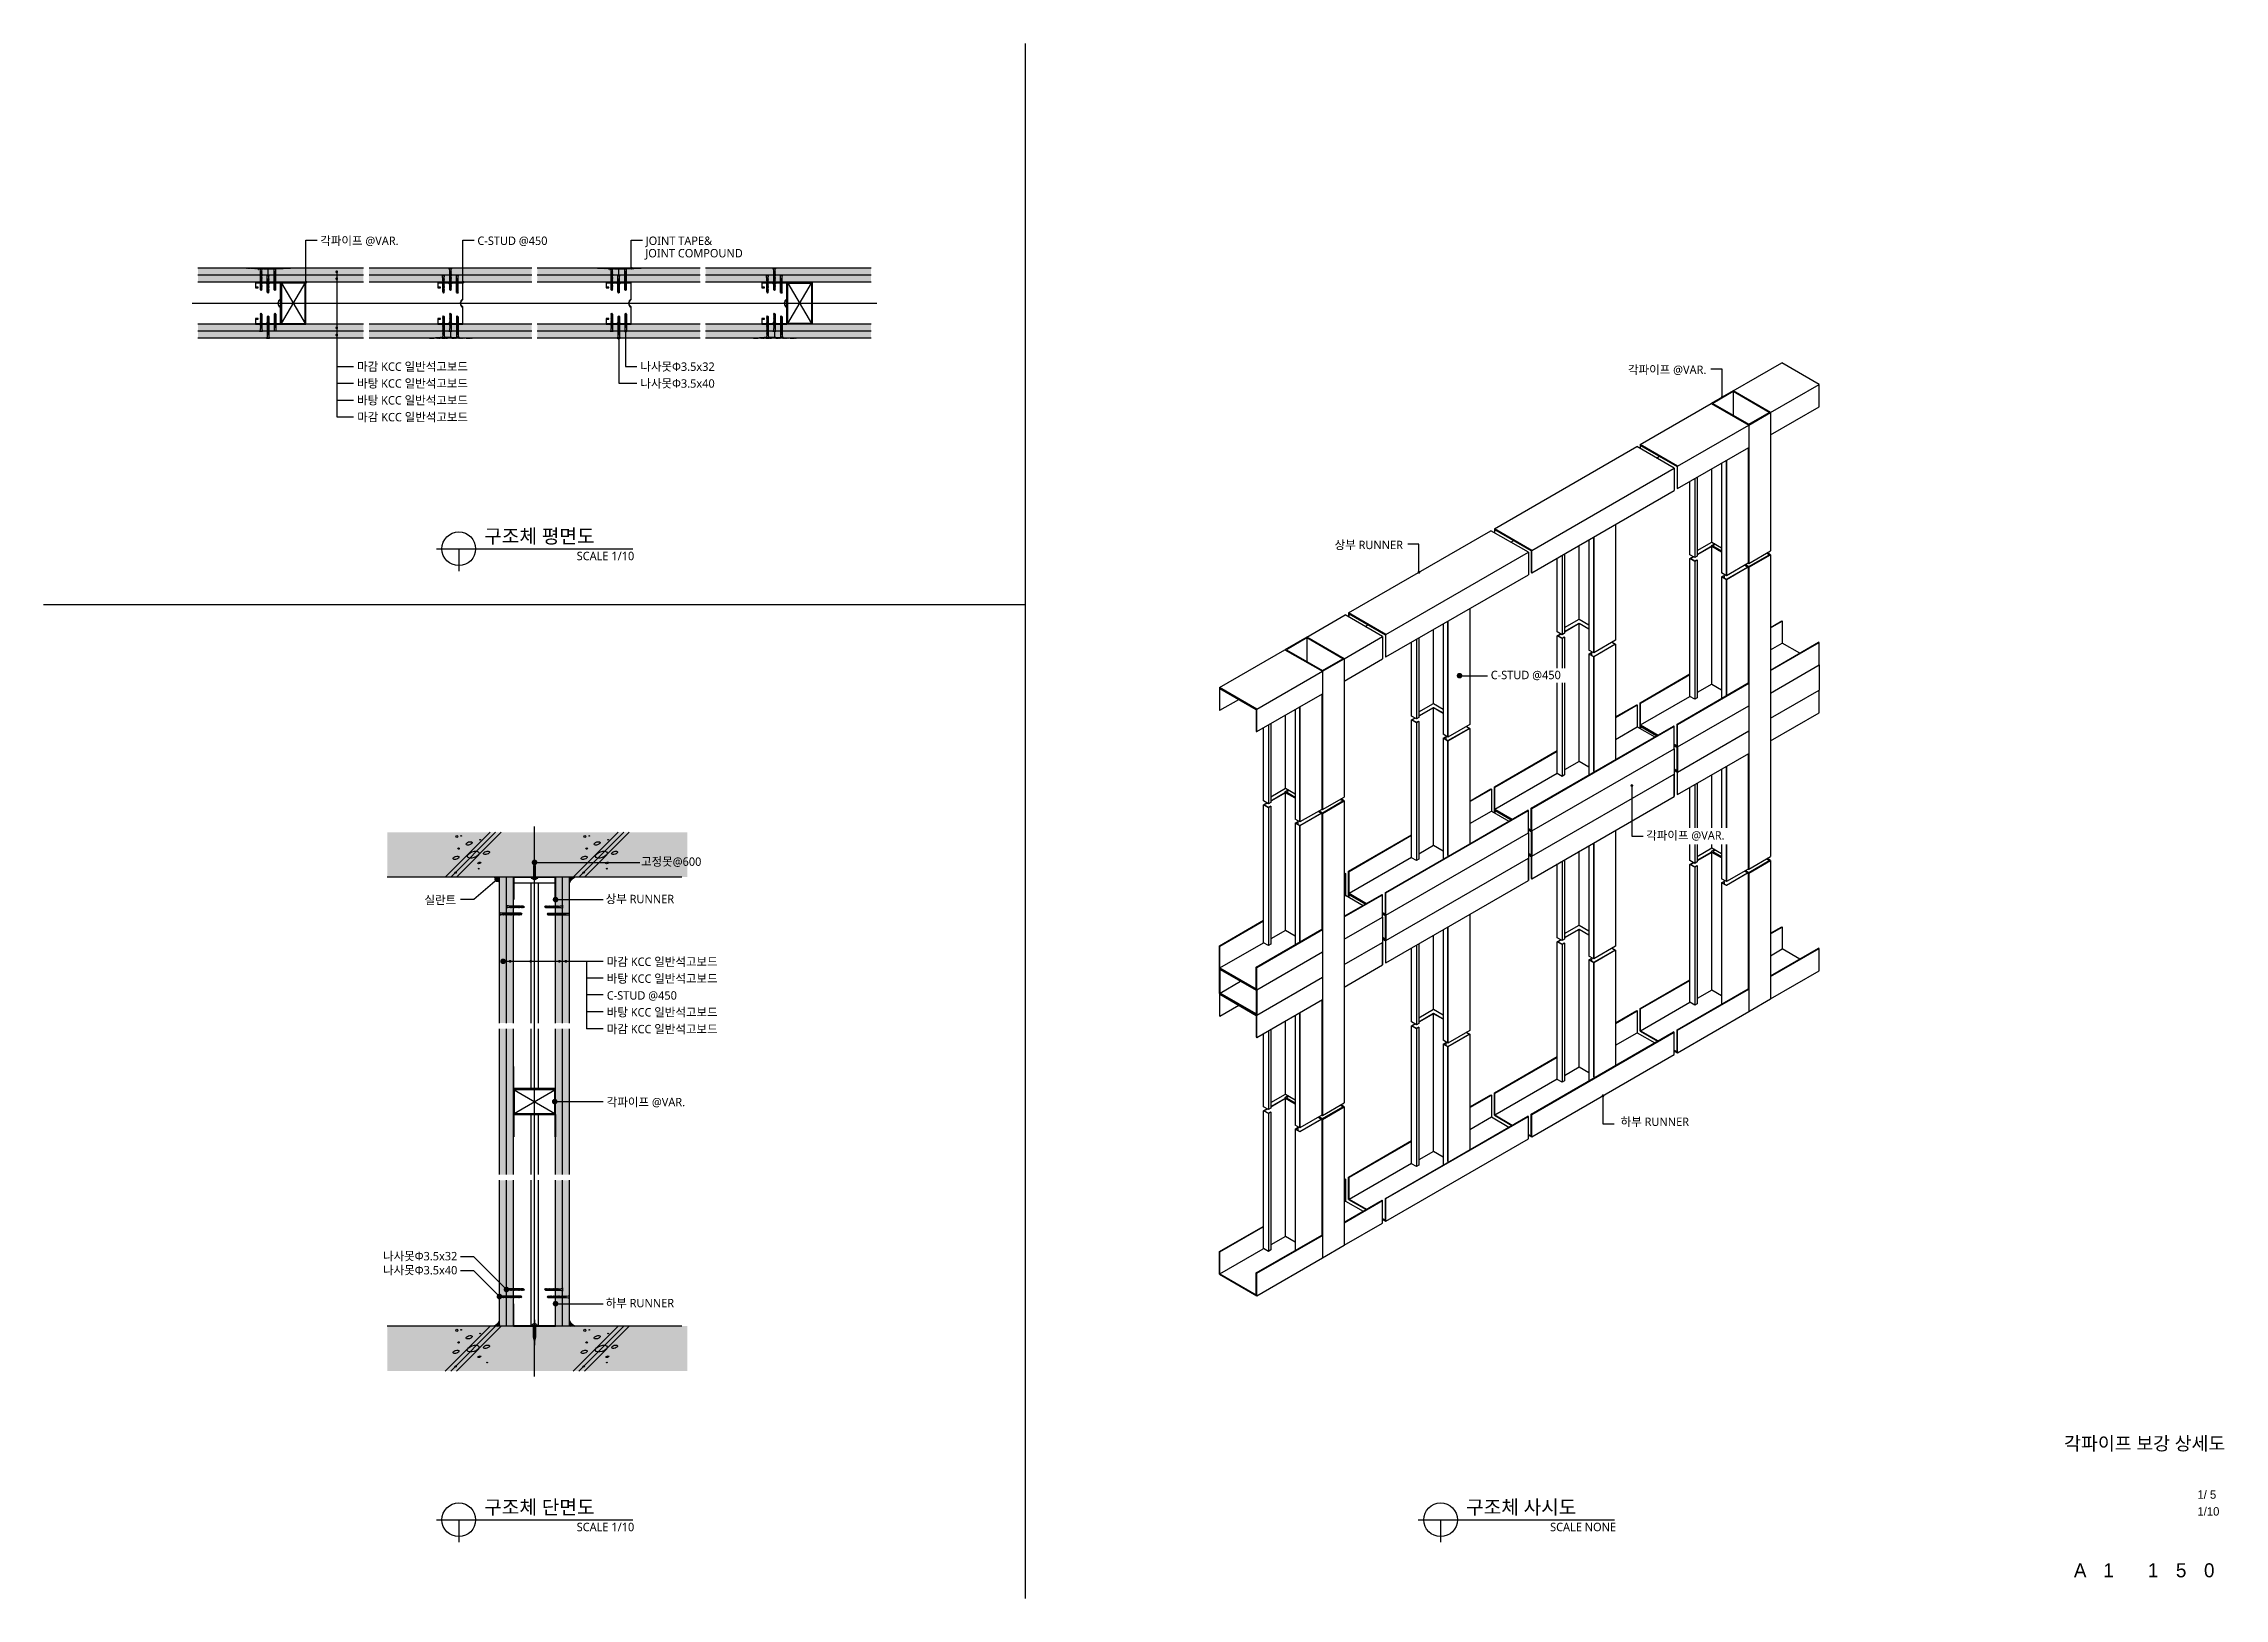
# Model space of a CAD drawing. Header units: millimetres. Extents: x 100 to 12387, y 55 to 2825.
# Drawn here: x 8500 to 12387, y 55 to 2825 of the extents above; entities that cross this region are included whole.
import ezdxf
from ezdxf.enums import TextEntityAlignment as Align

# ---------------------------------------------------------------- set-up
doc = ezdxf.new("R2010")
doc.units = ezdxf.units.MM
doc.header["$LTSCALE"] = 1000
doc.linetypes.add('CCEN', pattern=[35, 30, -2, 1, -2])
doc.linetypes.add('HID', pattern=[2.3, 1.5, -0.8])
for name, color, linetype in [('CEN', 1, 'CCEN'), ('HATCH', 8, 'Continuous'), ('SEALANT', 8, 'Continuous'), ('TEXT', 7, 'Continuous'), ('TEXT-TITLE', 6, 'Continuous'), ('TEXT-기입', 6, 'Continuous'), ('각파이프', 6, 'Continuous'), ('경량철골', 2, 'Continuous'), ('경량철골1', 8, 'Continuous'), ('고정못', 8, 'Continuous'), ('나사못32', 8, 'Continuous'), ('나사못40', 8, 'Continuous'), ('석고보드', 4, 'Continuous'), ('슬라브', 7, 'Continuous'), ('조인트컴파운드', 8, 'Continuous'), ('지시선', 1, 'Continuous')]:
    doc.layers.add(name, color=color, linetype=linetype)
doc.styles.add('CGS', font='cgse', dxfattribs={"bigfont": 'cgs'})
doc.styles.add('맑은고딕', font='malgun_0.ttf')
doc.dimstyles.new('ISO-25', dxfattribs={"dimtxt": 2.5, "dimasz": 2.5, "dimexe": 1.25, "dimexo": 0.625, "dimtad": 1, "dimtxsty": 'Standard', "dimcen": 2.5, "dimclrd": 1, "dimclre": 1, "dimclrt": 7, "dimadec": 0, "dimazin": 0, "dimtfac": 1, "dimtmove": 0, "dimatfit": 3, "dimfxl": 1, "dimarcsym": 0})
doc.dimstyles.new('kcc', dxfattribs={"dimscale": 5, "dimtxt": 2, "dimasz": 2, "dimexe": 1.5, "dimexo": 2, "dimgap": 0.5, "dimtad": 1, "dimdec": 1, "dimrnd": 1.38778e-17, "dimzin": 12, "dimdsep": 46, "dimtxsty": '맑은고딕', "dimblk": 'DOT', "dimcen": 1, "dimdle": 1, "dimclrd": 1, "dimclre": 1, "dimclrt": 7, "dimazin": 0, "dimtfac": 3, "dimtdec": 1, "dimtix": 1, "dimtmove": 2, "dimatfit": 2, "dimldrblk": 'DOT', "dimfxl": 1, "dimtolj": 1, "dimtzin": 1, "dimlwd": -1, "dimlwe": -1, "dimarcsym": 0})

msp = doc.modelspace()

# ---------------------------------------------------------------- texts
at = {"layer": 'TEXT', "style": '맑은고딕'}
for s, height, p in [('각파이프 @VAR.', 15, (8993.14, 2466.29)), ('C-STUD @450', 15, (9273.14, 2466.29)), ('JOINT COMPOUND', 15, (9572.44, 2444.14)), ('JOINT TAPE&', 15, (9573.14, 2466.29)), ('마감 KCC 일반석고보드', 15, (9058.83, 2242.04)), ('나사못Φ3.5x32', 15, (9563.76, 2242.04)), ('바탕 KCC 일반석고보드', 15, (9058.83, 2212.04)), ('나사못Φ3.5x40', 15, (9563.76, 2212.04)), ('바탕 KCC 일반석고보드', 15, (9058.83, 2182.04)), ('마감 KCC 일반석고보드', 15, (9058.97, 2152.04)), ('구조체 평면도', 25, (9285.33, 1934.92)), ('C-STUD @450', 15, (11079.39, 1692.64)), ('각파이프 @VAR.', 15, (11356.55, 1406.87)), ('마감 KCC 일반석고보드', 15, (9503.83, 1181.72)), ('바탕 KCC 일반석고보드', 15, (9503.83, 1151.72)), ('C-STUD @450', 15, (9503.83, 1121.72)), ('바탕 KCC 일반석고보드', 15, (9503.83, 1091.72)), ('마감 KCC 일반석고보드', 15, (9503.83, 1061.72)), ('각파이프 @VAR.', 15, (9503.83, 931.72)), ('하부 RUNNER', 15, (11310.91, 896.65)), ('구조체 단면도', 25, (9285.33, 204.92)), ('구조체 사시도', 25, (11035.33, 204.92))]:
    msp.add_text(s, height=height, dxfattribs=at).set_placement(p)
for s, p in [('각파이프 @VAR.', (11463.61, 2236.5)), ('SCALE 1/10', (9552.71, 1904.67)), ('상부 RUNNER', (10922.99, 1924.38)), ('SCALE 1/10', (9552.71, 174.67)), ('SCALE NONE', (11302.71, 174.67))]:
    msp.add_text(s, height=15, dxfattribs=at).set_placement(p, align=Align.RIGHT)
for s, p in [('고정못@600', (9564.85, 1360.14)), ('상부 RUNNER', (9501.85, 1293.55)), ('하부 RUNNER', (9501.85, 573.55))]:
    msp.add_text(s, height=15, rotation=360, dxfattribs=at).set_placement(p)
for s, p in [('실란트', (9235.3, 1291.62)), ('나사못Φ3.5x32', (9237.49, 657.22)), ('나사못Φ3.5x40', (9237.49, 632.22))]:
    msp.add_text(s, height=15, rotation=360, dxfattribs=at).set_placement(p, align=Align.RIGHT)
at = {"layer": 'TEXT-TITLE', "linetype": 'ByBlock', "style": '맑은고딕'}
msp.add_text('각파이프 보강 상세도', height=24, dxfattribs=at).set_placement((12245, 319.06), align=Align.CENTER)
at = {"layer": 'TEXT-기입', "style": 'CGS'}
for s, p in [('1/ 5', (12339.01, 227.95)), ('1/10', (12339.01, 197.95))]:
    msp.add_text(s, height=15, dxfattribs=at).set_placement(p, align=Align.BOTTOM_LEFT)
for s, p in [('A', (12130, 105)), ('1', (12180.63, 105)), ('1', (12260, 105)), ('5', (12310, 105)), ('0', (12360, 105))]:
    msp.add_text(s, height=25, dxfattribs=at).set_placement(p, align=Align.MIDDLE_CENTER)

# ---------------------------------------------------------------- blocks, each defined once
blk = doc.blocks.new('HILTI고정못')
at = {"layer": '고정못'}
blk.add_line((0, 10.6), (0, -34.6), dxfattribs=at)
blk.add_lwpolyline([(-6, 0), (6, 0), (6, 1), (-6, 1)], close=True, dxfattribs=at)
at = {"layer": '고정못', "linetype": 'HID'}
blk.add_lwpolyline([(-2, 0), (-2, -20.6), (0, -27), (2, -20.6), (2, 0)], dxfattribs=at)
at = {"layer": '고정못'}
blk.add_arc((0, -0.2), 4.08, 17.2018, 162.7982, dxfattribs=at)
blk = doc.blocks.new('_Dot')
at = {"color": 0, "linetype": 'ByBlock', "lineweight": -2}
blk.add_line((-0.5, 0), (-1, 0), dxfattribs=at)
at = {"color": 0, "linetype": 'ByBlock', "const_width": 0.5}
blk.add_lwpolyline([(-0.25, 0, 1), (0.25, 0, 1)], format="xyb", close=True, dxfattribs=at)
blk = doc.blocks.new('kcc나사못40')
at = {"layer": '나사못40'}
for p, q in [((1.5, 38.5), (2.8, 40)), ((4, 38.6), (2.8, 40)), ((0, 0.4), (5.5, 0.4)), ((0, 0), (0, 0.4)), ((1.5, 38.5), (1, 38.2)), ((1, 38.2), (1.5, 37.9)), ((1.5, 37.2), (1, 36.9)), ((1, 36.9), (1.5, 36.6)), ((1.5, 35.9), (1, 35.6)), ((1, 35.6), (1.5, 35.3)), ((1.5, 34.6), (1, 34.3)), ((1, 34.3), (1.5, 34)), ((1.5, 33.3), (1, 33)), ((1, 33), (1.5, 32.7)), ((1.5, 32), (1, 31.7)), ((1, 31.7), (1.5, 31.4)), ((1.5, 30.7), (1, 30.4)), ((1, 30.4), (1.5, 30.1)), ((1.5, 29.4), (1, 29.1)), ((1, 29.1), (1.5, 28.8)), ((1.5, 28.1), (1, 27.8)), ((1, 27.8), (1.5, 27.5)), ((1.5, 26.8), (1, 26.5)), ((1, 26.5), (1.5, 26.2)), ((1.5, 25.5), (1, 25.2)), ((1, 25.2), (1.5, 24.9)), ((1.5, 24.2), (1, 23.9)), ((1, 23.9), (1.5, 23.6)), ((1.5, 22.9), (1, 22.6)), ((1, 22.6), (1.5, 22.3)), ((1.5, 21.6), (1, 21.3)), ((1, 21.3), (1.5, 21)), ((1.5, 20.3), (1, 20)), ((1, 20), (1.5, 19.7)), ((1.5, 19), (1, 18.7)), ((1, 18.7), (1.5, 18.4)), ((1.5, 17.7), (1, 17.4)), ((1, 17.4), (1.5, 17.1)), ((1.5, 16.4), (1, 16.1)), ((1, 16.1), (1.5, 15.8)), ((1.5, 15.1), (1, 14.8)), ((1, 14.8), (1.5, 14.5)), ((1.5, 13.8), (1, 13.5)), ((1, 13.5), (1.5, 13.2)), ((1.5, 12.5), (1, 12.2)), ((1, 12.2), (1.5, 11.9)), ((1.5, 11.2), (1, 10.9)), ((1, 10.9), (1.5, 10.6)), ((1.5, 9.9), (1, 9.6)), ((1, 9.6), (1.5, 9.3)), ((1.5, 8.6), (1, 8.3)), ((1, 8.3), (1.5, 8)), ((1.5, 7.3), (1, 7)), ((1, 7), (1.5, 6.7)), ((1.5, 38.5), (4, 37.9)), ((1.5, 37.9), (4, 37.3)), ((1.5, 37.9), (1.5, 37.2)), ((1.5, 37.9), (4, 37.9)), ((1.5, 37.2), (4, 36.6)), ((1.5, 36.6), (4, 36)), ((1.5, 36.6), (1.5, 35.9)), ((1.5, 36.6), (4, 36.6)), ((1.5, 35.9), (4, 35.3)), ((1.5, 35.3), (4, 34.7)), ((1.5, 35.3), (1.5, 34.6)), ((1.5, 35.3), (4, 35.3)), ((1.5, 34.6), (4, 34)), ((1.5, 34), (1.5, 33.3)), ((1.5, 34), (4, 33.4)), ((1.5, 34), (4, 34)), ((1.5, 33.3), (4, 32.7)), ((1.5, 32.7), (4, 32.1)), ((1.5, 32.7), (1.5, 32)), ((1.5, 32.7), (4, 32.7)), ((1.5, 32), (4, 31.4)), ((1.5, 31.4), (1.5, 30.7)), ((1.5, 31.4), (4, 30.8)), ((1.5, 31.4), (4, 31.4)), ((1.5, 30.7), (4, 30.1)), ((1.5, 30.1), (4, 29.5)), ((1.5, 30.1), (1.5, 29.4)), ((1.5, 30.1), (4, 30.1)), ((1.5, 29.4), (4, 28.8)), ((1.5, 28.8), (1.5, 28.1)), ((1.5, 28.8), (4, 28.2)), ((1.5, 28.8), (4, 28.8)), ((1.5, 28.1), (4, 27.5)), ((1.5, 27.5), (4, 26.9)), ((1.5, 27.5), (1.5, 26.8)), ((1.5, 27.5), (4, 27.5)), ((1.5, 26.8), (4, 26.2)), ((1.5, 26.2), (1.5, 25.5)), ((1.5, 26.2), (4, 25.6)), ((1.5, 26.2), (4, 26.2)), ((1.5, 25.5), (4, 24.9)), ((1.5, 24.9), (4, 24.3)), ((1.5, 24.9), (1.5, 24.2)), ((1.5, 24.9), (4, 24.9)), ((1.5, 24.2), (4, 23.6)), ((1.5, 23.6), (1.5, 22.9)), ((1.5, 23.6), (4, 23)), ((1.5, 23.6), (4, 23.6)), ((1.5, 22.9), (4, 22.3)), ((1.5, 22.3), (4, 21.7)), ((1.5, 22.3), (1.5, 21.6)), ((1.5, 22.3), (4, 22.3)), ((1.5, 21.6), (4, 21)), ((1.5, 21), (1.5, 20.3)), ((1.5, 21), (4, 20.4)), ((1.5, 21), (4, 21)), ((1.5, 20.3), (4, 19.7)), ((1.5, 19.7), (4, 19.1)), ((1.5, 19.7), (1.5, 19)), ((1.5, 19.7), (4, 19.7)), ((1.5, 19), (4, 18.4)), ((1.5, 18.4), (1.5, 17.7)), ((1.5, 18.4), (4, 17.8)), ((1.5, 18.4), (4, 18.4)), ((1.5, 17.7), (4, 17.1)), ((1.5, 17.1), (4, 16.5)), ((1.5, 17.1), (1.5, 16.4)), ((1.5, 17.1), (4, 17.1)), ((1.5, 16.4), (4, 15.8)), ((1.5, 15.8), (1.5, 15.1)), ((1.5, 15.8), (4, 15.2)), ((1.5, 15.8), (4, 15.8)), ((1.5, 15.1), (4, 14.5)), ((1.5, 14.5), (4, 13.9)), ((1.5, 14.5), (1.5, 13.8)), ((1.5, 14.5), (4, 14.5)), ((1.5, 13.8), (4, 13.2)), ((1.5, 13.2), (1.5, 12.5)), ((1.5, 13.2), (4, 12.6)), ((1.5, 13.2), (4, 13.2)), ((1.5, 12.5), (4, 11.9)), ((1.5, 11.9), (4, 11.3)), ((1.5, 11.9), (1.5, 11.2)), ((1.5, 11.9), (4, 11.9)), ((1.5, 11.2), (4, 10.6)), ((1.5, 10.6), (1.5, 9.9)), ((1.5, 10.6), (4, 10)), ((1.5, 10.6), (4, 10.6)), ((1.5, 9.9), (4, 9.3)), ((1.5, 9.3), (4, 8.7)), ((1.5, 9.3), (1.5, 8.6)), ((1.5, 9.3), (4, 9.3)), ((1.5, 8.6), (4, 8)), ((1.5, 8), (1.5, 7.3)), ((1.5, 8), (4, 7.4)), ((1.5, 8), (4, 8)), ((1.5, 7.3), (4, 6.7)), ((1.5, 6.7), (4, 6.1)), ((1.5, 6.7), (4, 6.7)), ((1.5, 6.7), (1.5, 5.4)), ((4, 38.6), (4, 37.9)), ((4, 37.9), (4.5, 37.6)), ((4.5, 37.6), (4, 37.3)), ((4, 37.3), (4, 36.6)), ((4, 36.6), (4.5, 36.3)), ((4.5, 36.3), (4, 36)), ((4, 36), (4, 35.3)), ((4, 35.3), (4.5, 35)), ((4.5, 35), (4, 34.7)), ((4, 34.7), (4, 34)), ((4, 34), (4.5, 33.7)), ((4.5, 33.7), (4, 33.4)), ((4, 33.4), (4, 32.7)), ((4, 32.7), (4.5, 32.4)), ((4.5, 32.4), (4, 32.1)), ((4, 32.1), (4, 31.4)), ((4, 31.4), (4.5, 31.1)), ((4.5, 31.1), (4, 30.8)), ((4, 30.8), (4, 30.1)), ((4, 30.1), (4.5, 29.8)), ((4.5, 29.8), (4, 29.5)), ((4, 29.5), (4, 28.8)), ((4, 28.8), (4.5, 28.5)), ((4.5, 28.5), (4, 28.2)), ((4, 28.2), (4, 27.5)), ((4, 27.5), (4.5, 27.2)), ((4.5, 27.2), (4, 26.9)), ((4, 26.9), (4, 26.2)), ((4, 26.2), (4.5, 25.9)), ((4.5, 25.9), (4, 25.6)), ((4, 25.6), (4, 24.9)), ((4, 24.9), (4.5, 24.6)), ((4.5, 24.6), (4, 24.3)), ((4, 24.3), (4, 23.6)), ((4, 23.6), (4.5, 23.3)), ((4.5, 23.3), (4, 23)), ((4, 23), (4, 22.3)), ((4, 22.3), (4.5, 22)), ((4.5, 22), (4, 21.7)), ((4, 21.7), (4, 21)), ((4, 21), (4.5, 20.7)), ((4.5, 20.7), (4, 20.4)), ((4, 20.4), (4, 19.7)), ((4, 19.7), (4.5, 19.4)), ((4.5, 19.4), (4, 19.1)), ((4, 19.1), (4, 18.4)), ((4, 18.4), (4.5, 18.1)), ((4.5, 18.1), (4, 17.8)), ((4, 17.8), (4, 17.1)), ((4, 17.1), (4.5, 16.8)), ((4.5, 16.8), (4, 16.5)), ((4, 16.5), (4, 15.8)), ((4, 15.8), (4.5, 15.5)), ((4.5, 15.5), (4, 15.2)), ((4, 15.2), (4, 14.5)), ((4, 14.5), (4.5, 14.2)), ((4.5, 14.2), (4, 13.9)), ((4, 13.9), (4, 13.2)), ((4, 13.2), (4.5, 12.9)), ((4.5, 12.9), (4, 12.6)), ((4, 12.6), (4, 11.9)), ((4, 11.9), (4.5, 11.6)), ((4.5, 11.6), (4, 11.3)), ((4, 11.3), (4, 10.6)), ((4, 10.6), (4.5, 10.3)), ((4.5, 10.3), (4, 10)), ((4, 10), (4, 9.3)), ((4, 9.3), (4.5, 9)), ((4.5, 9), (4, 8.7)), ((4, 8.7), (4, 8)), ((4, 8), (4.5, 7.7)), ((4.5, 7.7), (4, 7.4)), ((4, 7.4), (4, 6.7)), ((4, 6.7), (4.5, 6.4)), ((4.5, 6.4), (4, 6.1)), ((4, 6.1), (4, 5.4)), ((5.5, 0), (5.5, 0.4)), ((0, 0), (5.5, 0))]:
    blk.add_line(p, q, dxfattribs=at)
at = {"layer": '나사못40', "extrusion": (0, 0, -1)}
blk.add_ellipse((0, 5.4), major_axis=(0, -5), ratio=0.3, start_param=4.712389, end_param=6.283185, dxfattribs=at)
at = {"layer": '나사못40'}
blk.add_ellipse((5.5, 5.4), major_axis=(0, -5), ratio=0.3, start_param=4.712389, end_param=6.283185, dxfattribs=at)
blk = doc.blocks.new('kcc나사못32')
at = {"layer": '나사못32'}
for p, q in [((0, 0), (0, 0.4)), ((5.5, 0.4), (0, 0.4)), ((1.5, 29.9), (1, 29.6)), ((1, 29.6), (1.5, 29.3)), ((1.5, 28.6), (1, 28.3)), ((1, 28.3), (1.5, 28)), ((1.5, 27.3), (1, 27)), ((1, 27), (1.5, 26.7)), ((1.5, 26), (1, 25.7)), ((1, 25.7), (1.5, 25.4)), ((1.5, 24.7), (1, 24.4)), ((1, 24.4), (1.5, 24.1)), ((1.5, 23.4), (1, 23.1)), ((1, 23.1), (1.5, 22.8)), ((1.5, 22.1), (1, 21.8)), ((1, 21.8), (1.5, 21.5)), ((1.5, 20.8), (1, 20.5)), ((1, 20.5), (1.5, 20.2)), ((1.5, 19.5), (1, 19.2)), ((1, 19.2), (1.5, 18.9)), ((1.5, 18.2), (1, 17.9)), ((1, 17.9), (1.5, 17.6)), ((1.5, 16.9), (1, 16.6)), ((1, 16.6), (1.5, 16.3)), ((1.5, 15.6), (1, 15.3)), ((1, 15.3), (1.5, 15)), ((1.5, 14.3), (1, 14)), ((1, 14), (1.5, 13.7)), ((1.5, 13), (1, 12.7)), ((1, 12.7), (1.5, 12.4)), ((1.5, 11.7), (1, 11.4)), ((1, 11.4), (1.5, 11.1)), ((1.5, 10.4), (1, 10.1)), ((1, 10.1), (1.5, 9.8)), ((1.5, 9.1), (1, 8.8)), ((1, 8.8), (1.5, 8.5)), ((1.5, 7.8), (1, 7.5)), ((1, 7.5), (1.5, 7.2)), ((1.5, 6.5), (1, 6.2)), ((1, 6.2), (1.5, 5.9)), ((1.5, 30.6), (2.8, 32)), ((1.5, 30.6), (1.5, 29.9)), ((4, 30.5), (1.5, 29.9)), ((4, 29.9), (1.5, 29.9)), ((4, 29.9), (1.5, 29.3)), ((1.5, 29.3), (1.5, 28.6)), ((4, 29.2), (1.5, 28.6)), ((4, 28.6), (1.5, 28.6)), ((4, 28.6), (1.5, 28)), ((1.5, 28), (1.5, 27.3)), ((4, 27.9), (1.5, 27.3)), ((4, 27.3), (1.5, 27.3)), ((4, 27.3), (1.5, 26.7)), ((1.5, 26.7), (1.5, 26)), ((4, 26.6), (1.5, 26)), ((4, 26), (1.5, 26)), ((4, 26), (1.5, 25.4)), ((1.5, 25.4), (1.5, 24.7)), ((4, 25.3), (1.5, 24.7)), ((4, 24.7), (1.5, 24.7)), ((4, 24.7), (1.5, 24.1)), ((1.5, 24.1), (1.5, 23.4)), ((4, 24), (1.5, 23.4)), ((4, 23.4), (1.5, 23.4)), ((4, 23.4), (1.5, 22.8)), ((1.5, 22.8), (1.5, 22.1)), ((4, 22.7), (1.5, 22.1)), ((4, 22.1), (1.5, 22.1)), ((4, 22.1), (1.5, 21.5)), ((1.5, 21.5), (1.5, 20.8)), ((4, 21.4), (1.5, 20.8)), ((4, 20.8), (1.5, 20.8)), ((4, 20.8), (1.5, 20.2)), ((1.5, 20.2), (1.5, 19.5)), ((4, 20.1), (1.5, 19.5)), ((4, 19.5), (1.5, 19.5)), ((4, 19.5), (1.5, 18.9)), ((1.5, 18.9), (1.5, 18.2)), ((4, 18.8), (1.5, 18.2)), ((4, 18.2), (1.5, 18.2)), ((4, 18.2), (1.5, 17.6)), ((1.5, 17.6), (1.5, 16.9)), ((4, 17.5), (1.5, 16.9)), ((4, 16.9), (1.5, 16.9)), ((4, 16.9), (1.5, 16.3)), ((1.5, 16.3), (1.5, 15.6)), ((4, 16.2), (1.5, 15.6)), ((4, 15.6), (1.5, 15.6)), ((4, 15.6), (1.5, 15)), ((1.5, 15), (1.5, 14.3)), ((4, 14.9), (1.5, 14.3)), ((4, 14.3), (1.5, 14.3)), ((4, 14.3), (1.5, 13.7)), ((1.5, 13.7), (1.5, 13)), ((4, 13.6), (1.5, 13)), ((4, 13), (1.5, 13)), ((4, 13), (1.5, 12.4)), ((1.5, 12.4), (1.5, 11.7)), ((4, 12.3), (1.5, 11.7)), ((4, 11.7), (1.5, 11.7)), ((4, 11.7), (1.5, 11.1)), ((1.5, 11.1), (1.5, 10.4)), ((4, 11), (1.5, 10.4)), ((4, 10.4), (1.5, 10.4)), ((4, 10.4), (1.5, 9.8)), ((1.5, 9.8), (1.5, 9.1)), ((4, 9.7), (1.5, 9.1)), ((4, 9.1), (1.5, 9.1)), ((4, 9.1), (1.5, 8.5)), ((1.5, 8.5), (1.5, 7.8)), ((4, 8.4), (1.5, 7.8)), ((4, 7.8), (1.5, 7.8)), ((4, 7.8), (1.5, 7.2)), ((1.5, 7.2), (1.5, 6.5)), ((4, 7.1), (1.5, 6.5)), ((4, 6.5), (1.5, 6.5)), ((4, 6.5), (1.5, 5.9)), ((1.5, 5.9), (1.5, 5.4)), ((4, 30.5), (2.8, 32)), ((4, 30.5), (4.5, 30.2)), ((4.5, 30.2), (4, 29.9)), ((4, 29.9), (4, 29.2)), ((4, 29.2), (4.5, 28.9)), ((4.5, 28.9), (4, 28.6)), ((4, 28.6), (4, 27.9)), ((4, 27.9), (4.5, 27.6)), ((4.5, 27.6), (4, 27.3)), ((4, 27.3), (4, 26.6)), ((4, 26.6), (4.5, 26.3)), ((4.5, 26.3), (4, 26)), ((4, 26), (4, 25.3)), ((4, 25.3), (4.5, 25)), ((4.5, 25), (4, 24.7)), ((4, 24.7), (4, 24)), ((4, 24), (4.5, 23.7)), ((4.5, 23.7), (4, 23.4)), ((4, 23.4), (4, 22.7)), ((4, 22.7), (4.5, 22.4)), ((4.5, 22.4), (4, 22.1)), ((4, 22.1), (4, 21.4)), ((4, 21.4), (4.5, 21.1)), ((4.5, 21.1), (4, 20.8)), ((4, 20.8), (4, 20.1)), ((4, 20.1), (4.5, 19.8)), ((4.5, 19.8), (4, 19.5)), ((4, 19.5), (4, 18.8)), ((4, 18.8), (4.5, 18.5)), ((4.5, 18.5), (4, 18.2)), ((4, 18.2), (4, 17.5)), ((4, 17.5), (4.5, 17.2)), ((4.5, 17.2), (4, 16.9)), ((4, 16.9), (4, 16.2)), ((4, 16.2), (4.5, 15.9)), ((4.5, 15.9), (4, 15.6)), ((4, 15.6), (4, 14.9)), ((4, 14.9), (4.5, 14.6)), ((4.5, 14.6), (4, 14.3)), ((4, 14.3), (4, 13.6)), ((4, 13.6), (4.5, 13.3)), ((4.5, 13.3), (4, 13)), ((4, 13), (4, 12.3)), ((4, 12.3), (4.5, 12)), ((4.5, 12), (4, 11.7)), ((4, 11.7), (4, 11)), ((4, 11), (4.5, 10.7)), ((4.5, 10.7), (4, 10.4)), ((4, 10.4), (4, 9.7)), ((4, 9.7), (4.5, 9.4)), ((4.5, 9.4), (4, 9.1)), ((4, 9.1), (4, 8.4)), ((4, 8.4), (4.5, 8.1)), ((4.5, 8.1), (4, 7.8)), ((4, 7.8), (4, 7.1)), ((4, 7.1), (4.5, 6.8)), ((4.5, 6.8), (4, 6.5)), ((4, 6.5), (4, 5.4)), ((5.5, 0), (5.5, 0.4)), ((5.5, 0), (0, 0))]:
    blk.add_line(p, q, dxfattribs=at)
at = {"layer": '나사못32', "extrusion": (0, 0, -1)}
blk.add_ellipse((0, 5.4), major_axis=(0, 5), ratio=0.3, start_param=1.570796, end_param=3.141593, dxfattribs=at)
at = {"layer": '나사못32'}
blk.add_ellipse((5.5, 5.4), major_axis=(0, 5), ratio=0.3, start_param=1.570796, end_param=3.141593, dxfattribs=at)

# ---------------------------------------------------------------- hatches: boundary and pattern name
at = {"layer": 'HATCH'}
h = msp.add_hatch(dxfattribs=at)
h.set_pattern_fill('AR-SAND', color=256, scale=0.2, style=0)
h.set_pattern_definition([(37.5, (4398.361, -16394.809), (-0.3200063, 9.7882647), [0, -7.7216, 0, -8.636, 0, -8.255]), (7.5, (4398.361, -16394.809), (8.990466, 14.336502), [0, -4.1656, 0, -6.9596, 0, -2.667]), (327.5, (4392.112, -16394.809), (15.8198474, 0.0287437), [0, -2.54, 0, -9.144, 0, -11.938]), (317.5, (4392.112, -16394.809), (15.271129, 4.458586), [0, -1.27, 0, -5.9944, 0, -6.858])])
h.paths.add_polyline_path([(9680, 2425), (9680, 2412.5), (9975, 2412.5), (9975, 2425)])
h.paths.add_polyline_path([(9380, 2425), (9380, 2412.5), (9670, 2412.5), (9670, 2425)])
h.paths.add_polyline_path([(9080, 2425), (9080, 2412.5), (9370, 2412.5), (9370, 2425)])
h.paths.add_polyline_path([(9070, 2412.5), (9070, 2425), (8775, 2425), (8775, 2412.5)])
h = msp.add_hatch(dxfattribs=at)
h.set_pattern_fill('AR-SAND', color=256, scale=0.2, style=0)
h.set_pattern_definition([(37.5, (4398.361, -16407.309), (-0.3200063, 9.7882647), [0, -7.7216, 0, -8.636, 0, -8.255]), (7.5, (4398.361, -16407.309), (8.990466, 14.336502), [0, -4.1656, 0, -6.9596, 0, -2.667]), (327.5, (4392.112, -16407.309), (15.8198474, 0.0287437), [0, -2.54, 0, -9.144, 0, -11.938]), (317.5, (4392.112, -16407.309), (15.271129, 4.458586), [0, -1.27, 0, -5.9944, 0, -6.858])])
h.paths.add_polyline_path([(9680, 2412.5), (9680, 2400), (9975, 2400), (9975, 2412.5)])
h.paths.add_polyline_path([(9380, 2412.5), (9380, 2400), (9670, 2400), (9670, 2412.5)])
h.paths.add_polyline_path([(9080, 2412.5), (9080, 2400), (9370, 2400), (9370, 2412.5)])
h.paths.add_polyline_path([(9070, 2400), (9070, 2412.5), (8775, 2412.5), (8775, 2400)])
h = msp.add_hatch(dxfattribs=at)
h.set_pattern_fill('AR-SAND', color=256, scale=0.2, style=0)
h.set_pattern_definition([(37.5, (4398.361, -16494.809), (-0.3200063, 9.7882647), [0, -7.7216, 0, -8.636, 0, -8.255]), (7.5, (4398.361, -16494.809), (8.990466, 14.336502), [0, -4.1656, 0, -6.9596, 0, -2.667]), (327.5, (4392.112, -16494.809), (15.8198474, 0.0287437), [0, -2.54, 0, -9.144, 0, -11.938]), (317.5, (4392.112, -16494.809), (15.271129, 4.458586), [0, -1.27, 0, -5.9944, 0, -6.858])])
h.paths.add_polyline_path([(9680, 2325), (9680, 2312.5), (9975, 2312.5), (9975, 2325)])
h.paths.add_polyline_path([(9380, 2325), (9380, 2312.5), (9670, 2312.5), (9670, 2325)])
h.paths.add_polyline_path([(9070, 2312.5), (9070, 2325), (8775, 2325), (8775, 2312.5)])
h.paths.add_polyline_path([(9080, 2325), (9080, 2312.5), (9370, 2312.5), (9370, 2325)])
h = msp.add_hatch(dxfattribs=at)
h.set_pattern_fill('AR-SAND', color=256, scale=0.2, style=0)
h.set_pattern_definition([(37.5, (4398.361, -16507.309), (-0.3200063, 9.7882647), [0, -7.7216, 0, -8.636, 0, -8.255]), (7.5, (4398.361, -16507.309), (8.990466, 14.336502), [0, -4.1656, 0, -6.9596, 0, -2.667]), (327.5, (4392.112, -16507.309), (15.8198474, 0.0287437), [0, -2.54, 0, -9.144, 0, -11.938]), (317.5, (4392.112, -16507.309), (15.271129, 4.458586), [0, -1.27, 0, -5.9944, 0, -6.858])])
h.paths.add_polyline_path([(9680, 2312.5), (9680, 2300), (9975, 2300), (9975, 2312.5)])
h.paths.add_polyline_path([(9380, 2312.5), (9380, 2300), (9670, 2300), (9670, 2312.5)])
h.paths.add_polyline_path([(9070, 2300), (9070, 2312.5), (8775, 2312.5), (8775, 2300)])
h.paths.add_polyline_path([(9080, 2312.5), (9080, 2300), (9370, 2300), (9370, 2312.5)])
h = msp.add_hatch(dxfattribs=at)
h.set_pattern_fill('AR-CONC', color=256, scale=0.1)
h.set_pattern_definition([(50, (9375, 1380), (18.2185, -1.5939), [1.905, -20.955]), (355, (9375, 1380), (-3.5243, 19.1057), [1.524, -16.7641]), (100.4514, (9376.518, 1379.867), (14.6941, 17.5118), [1.619, -17.809]), (46.184, (9375, 1385.08), (27.1079, -4.2042), [2.8575, -31.4325]), (96.636, (9377.26, 1384.73), (23.7404, 24.7426), [2.4285, -26.7136]), (351.184, (9375, 1385.08), (23.7404, 24.7426), [2.286, -25.146]), (21, (9377.54, 1383.81), (15.1614, -10.2265), [1.905, -20.955]), (326, (9377.54, 1383.81), (6.1802, 18.4188), [1.524, -16.764]), (71.4514, (9378.803, 1382.958), (21.3416, 8.1923), [1.619, -17.809]), (37.5, (9375, 1380), (0.30886, 8.4555), [0, -16.5608, 0, -17.018, 0, -16.8275]), (7.5, (9375, 1380), (6.68197, 10.01806), [0, -9.7028, 0, -16.1798, 0, -6.4135]), (327.5, (9369.336, 1380), (13.55906, -0.57287), [0, -6.35, 0, -19.812, 0, -26.289]), (317.5, (9366.796, 1380), (14.8129, 2.54265), [0, -8.255, 0, -13.1572, 0, -18.669])])
h.paths.add_polyline_path([(9647.5, 1340), (9647.5, 1420), (9112.5, 1420), (9112.5, 1340)])
h = msp.add_hatch(dxfattribs=at)
h.set_pattern_fill('AR-SAND', color=256, scale=0.2, style=0)
h.set_pattern_definition([(37.5, (4767.99, -17106.551), (-0.3200063, 9.7882647), [0, -7.7216, 0, -8.636, 0, -8.255]), (7.5, (4767.99, -17106.551), (8.990466, 14.336502), [0, -4.1656, 0, -6.9596, 0, -2.667]), (327.5, (4761.742, -17106.551), (15.8198474, 0.0287437), [0, -2.54, 0, -9.144, 0, -11.938]), (317.5, (4761.742, -17106.551), (15.271129, 4.458586), [0, -1.27, 0, -5.9944, 0, -6.858])])
h.paths.add_polyline_path([(9312.5, 1080), (9325, 1080), (9325, 1340), (9312.5, 1340)])
h.paths.add_polyline_path([(9325, 800), (9312.5, 800), (9312.5, 540), (9325, 540)])
h.paths.add_polyline_path([(9312.5, 810), (9325, 810), (9325, 1070), (9312.5, 1070)])
h = msp.add_hatch(dxfattribs=at)
h.set_pattern_fill('AR-SAND', color=256, scale=0.2, style=0)
h.set_pattern_definition([(37.5, (4780.49, -17106.551), (-0.3200063, 9.7882647), [0, -7.7216, 0, -8.636, 0, -8.255]), (7.5, (4780.49, -17106.551), (8.990466, 14.336502), [0, -4.1656, 0, -6.9596, 0, -2.667]), (327.5, (4774.242, -17106.551), (15.8198474, 0.0287437), [0, -2.54, 0, -9.144, 0, -11.938]), (317.5, (4774.242, -17106.551), (15.271129, 4.458586), [0, -1.27, 0, -5.9944, 0, -6.858])])
h.paths.add_polyline_path([(9325, 1080), (9337.5, 1080), (9337.5, 1340), (9325, 1340)])
h.paths.add_polyline_path([(9337.5, 800), (9325, 800), (9325, 540), (9337.5, 540)])
h.paths.add_polyline_path([(9325, 810), (9337.5, 810), (9337.5, 1070), (9325, 1070)])
h = msp.add_hatch(dxfattribs=at)
h.set_pattern_fill('AR-SAND', color=256, scale=0.2, style=0)
h.set_pattern_definition([(37.5, (4867.99, -17106.551), (-0.3200063, 9.7882647), [0, -7.7216, 0, -8.636, 0, -8.255]), (7.5, (4867.99, -17106.551), (8.990466, 14.336502), [0, -4.1656, 0, -6.9596, 0, -2.667]), (327.5, (4861.742, -17106.551), (15.8198474, 0.0287437), [0, -2.54, 0, -9.144, 0, -11.938]), (317.5, (4861.742, -17106.551), (15.271129, 4.458586), [0, -1.27, 0, -5.9944, 0, -6.858])])
h.paths.add_polyline_path([(9412.5, 1080), (9425, 1080), (9425, 1340), (9412.5, 1340)])
h.paths.add_polyline_path([(9425, 800), (9412.5, 800), (9412.5, 540), (9425, 540)])
h.paths.add_polyline_path([(9412.5, 810), (9425, 810), (9425, 1070), (9412.5, 1070)])
h = msp.add_hatch(dxfattribs=at)
h.set_pattern_fill('AR-SAND', color=256, scale=0.2, style=0)
h.set_pattern_definition([(37.5, (4880.49, -17106.551), (-0.3200063, 9.7882647), [0, -7.7216, 0, -8.636, 0, -8.255]), (7.5, (4880.49, -17106.551), (8.990466, 14.336502), [0, -4.1656, 0, -6.9596, 0, -2.667]), (327.5, (4874.242, -17106.551), (15.8198474, 0.0287437), [0, -2.54, 0, -9.144, 0, -11.938]), (317.5, (4874.242, -17106.551), (15.271129, 4.458586), [0, -1.27, 0, -5.9944, 0, -6.858])])
h.paths.add_polyline_path([(9425, 1080), (9437.5, 1080), (9437.5, 1340), (9425, 1340)])
h.paths.add_polyline_path([(9437.5, 800), (9425, 800), (9425, 540), (9437.5, 540)])
h.paths.add_polyline_path([(9425, 810), (9437.5, 810), (9437.5, 1070), (9425, 1070)])
h = msp.add_hatch(dxfattribs=at)
h.set_pattern_fill('AR-CONC', color=256, scale=0.1)
h.set_pattern_definition([(50, (9375, 500), (18.2185, -1.5939), [1.905, -20.955]), (355, (9375, 500), (-3.5243, 19.1057), [1.524, -16.7641]), (100.4514, (9376.518, 499.867), (14.6941, 17.5118), [1.619, -17.809]), (46.184, (9375, 505.08), (27.1079, -4.2042), [2.8575, -31.4325]), (96.636, (9377.26, 504.73), (23.7404, 24.7426), [2.4285, -26.7136]), (351.184, (9375, 505.08), (23.7404, 24.7426), [2.286, -25.146]), (21, (9377.54, 503.81), (15.1614, -10.2265), [1.905, -20.955]), (326, (9377.54, 503.81), (6.1802, 18.4188), [1.524, -16.764]), (71.4514, (9378.803, 502.958), (21.3416, 8.1923), [1.619, -17.809]), (37.5, (9375, 500), (0.30886, 8.4555), [0, -16.5608, 0, -17.018, 0, -16.8275]), (7.5, (9375, 500), (6.68197, 10.01806), [0, -9.7028, 0, -16.1798, 0, -6.4135]), (327.5, (9369.336, 500), (13.55906, -0.57287), [0, -6.35, 0, -19.812, 0, -26.289]), (317.5, (9366.796, 500), (14.8129, 2.54265), [0, -8.255, 0, -13.1572, 0, -18.669])])
h.paths.add_polyline_path([(9112.5, 540), (9112.5, 460), (9647.5, 460), (9647.5, 540)])
at = {"layer": 'SEALANT'}
h = msp.add_hatch(dxfattribs=at)
h.set_pattern_fill('ANSI31', color=256, scale=0.1, style=0)
h.set_pattern_definition([(45, (4415.5645, -16812.71016), (-0.224506403, 0.224506403), [])])
h.paths.add_polyline_path([(9312.5, 1340), (9302.5, 1340, -0.2001382), (9312.5, 1330.11)])
h = msp.add_hatch(dxfattribs=at)
h.set_pattern_fill('ANSI31', color=256, scale=0.1, style=0)
h.set_pattern_definition([(135, (14334.4355, -16812.71016), (0.224506403, 0.224506403), [])])
h.paths.add_polyline_path([(9437.5, 1340), (9447.5, 1340, 0.2001382), (9437.5, 1330.11)])
h = msp.add_hatch(dxfattribs=at)
h.set_pattern_fill('ANSI31', color=256, scale=0.1, style=0)
h.set_pattern_definition([(315, (4415.5645, 18692.71016), (-0.224506403, -0.224506403), [])])
h.paths.add_polyline_path([(9312.5, 540), (9302.5, 540, 0.2001382), (9312.5, 549.89)])
h = msp.add_hatch(dxfattribs=at)
h.set_pattern_fill('ANSI31', color=256, scale=0.1, style=0)
h.set_pattern_definition([(225, (14334.4355, 18692.71016), (0.224506403, -0.224506403), [])])
h.paths.add_polyline_path([(9437.5, 540), (9447.5, 540, -0.2001382), (9437.5, 549.89)])
at = {"layer": '조인트컴파운드'}
h = msp.add_hatch(dxfattribs=at)
h.set_pattern_fill('ANSI31', color=8, scale=0.1, style=0)
h.set_pattern_definition([(45, (3634.0068, -16242.35447), (-0.224506403, 0.224506403), [])])
edge = h.paths.add_edge_path()
edge.add_ellipse((8882.25, 2419.6), major_axis=(0, 5), ratio=0.3, start_angle=329.47264, end_angle=360)
edge.add_line((8882.25, 2424.6), (8882.25, 2425))
edge.add_line((8882.25, 2425), (8860, 2425))
edge.add_line((8860, 2425), (8883.01, 2423.91))
h.paths.add_polyline_path([(8887.75, 2425), (8882.25, 2425), (8882.25, 2424.6), (8887.75, 2424.6)])
edge = h.paths.add_edge_path()
edge.add_ellipse((8887.75, 2419.6), major_axis=(0, 5), ratio=0.3, start_angle=360, end_angle=394.46827)
edge.add_line((8887.73, 2424.6), (8882.27, 2424.6))
edge.add_ellipse((8882.25, 2419.6), major_axis=(0, 5), ratio=0.3, start_angle=329.47264, end_angle=360, ccw=False)
edge.add_line((8883.01, 2423.91), (8886.9, 2423.72))
edge = h.paths.add_edge_path()
edge.add_line((8940, 2425), (8887.75, 2425))
edge.add_line((8887.75, 2425), (8887.75, 2424.6))
edge.add_ellipse((8887.75, 2419.6), major_axis=(0, 5), ratio=0.3, start_angle=360, end_angle=394.46827)
edge.add_line((8886.9, 2423.72), (8900, 2423.1))
edge.add_line((8900, 2423.1), (8940, 2425))
h = msp.add_hatch(dxfattribs=at)
h.set_pattern_fill('ANSI31', color=8, scale=0.1, style=0)
h.set_pattern_definition([(45, (4259.0068, -16242.35447), (-0.224506403, 0.224506403), [])])
edge = h.paths.add_edge_path()
edge.add_ellipse((9507.25, 2419.6), major_axis=(0, 5), ratio=0.3, start_angle=329.47264, end_angle=360)
edge.add_line((9507.25, 2424.6), (9507.25, 2425))
edge.add_line((9507.25, 2425), (9485, 2425))
edge.add_line((9485, 2425), (9508.01, 2423.91))
h.paths.add_polyline_path([(9512.75, 2425), (9507.25, 2425), (9507.25, 2424.6), (9512.75, 2424.6)])
edge = h.paths.add_edge_path()
edge.add_ellipse((9512.75, 2419.6), major_axis=(0, 5), ratio=0.3, start_angle=360, end_angle=394.46827)
edge.add_line((9512.73, 2424.6), (9507.27, 2424.6))
edge.add_ellipse((9507.25, 2419.6), major_axis=(0, 5), ratio=0.3, start_angle=329.47264, end_angle=360, ccw=False)
edge.add_line((9508.01, 2423.91), (9511.9, 2423.72))
edge = h.paths.add_edge_path()
edge.add_line((9565, 2425), (9512.75, 2425))
edge.add_line((9512.75, 2425), (9512.75, 2424.6))
edge.add_ellipse((9512.75, 2419.6), major_axis=(0, 5), ratio=0.3, start_angle=360, end_angle=394.46827)
edge.add_line((9511.9, 2423.72), (9525, 2423.1))
edge.add_line((9525, 2423.1), (9565, 2425))
h = msp.add_hatch(dxfattribs=at)
h.set_pattern_fill('ANSI31', color=8, scale=0.1, style=0)
h.set_pattern_definition([(45, (4409.0068, -16252.35447), (-0.224506403, 0.224506403), [])])
edge = h.paths.add_edge_path()
edge.add_ellipse((9207.25, 2305.4), major_axis=(0, 5), ratio=0.3, start_angle=180, end_angle=210.52736)
edge.add_line((9208.01, 2301.09), (9185, 2300))
edge.add_line((9185, 2300), (9207.25, 2300))
edge.add_line((9207.25, 2300), (9207.25, 2300.4))
edge = h.paths.add_edge_path()
edge.add_ellipse((9237.25, 2305.4), major_axis=(0, 5), ratio=0.3, start_angle=180, end_angle=214.46827)
edge.add_line((9238.1, 2301.28), (9225, 2301.9))
edge.add_line((9225, 2301.9), (9211.9, 2301.28))
edge.add_ellipse((9212.75, 2305.4), major_axis=(0, 5), ratio=0.3, start_angle=145.53173, end_angle=180)
edge.add_line((9212.75, 2300.4), (9212.75, 2300))
edge.add_line((9212.75, 2300), (9237.25, 2300))
edge.add_line((9237.25, 2300), (9237.25, 2300.4))
edge = h.paths.add_edge_path()
edge.add_ellipse((9242.75, 2305.4), major_axis=(0, 5), ratio=0.3, start_angle=149.47264, end_angle=180)
edge.add_line((9242.75, 2300.4), (9242.75, 2300))
edge.add_line((9242.75, 2300), (9265, 2300))
edge.add_line((9265, 2300), (9241.99, 2301.09))
edge = h.paths.add_edge_path()
edge.add_ellipse((9212.75, 2305.4), major_axis=(0, 5), ratio=0.3, start_angle=145.53173, end_angle=180, ccw=False)
edge.add_line((9211.9, 2301.28), (9208.01, 2301.09))
edge.add_ellipse((9207.25, 2305.4), major_axis=(0, 5), ratio=0.3, start_angle=180, end_angle=210.52736, ccw=False)
edge.add_line((9207.25, 2300.4), (9212.75, 2300.4))
h.paths.add_polyline_path([(9212.75, 2300.4), (9207.25, 2300.4), (9207.25, 2300), (9212.75, 2300)])
edge = h.paths.add_edge_path()
edge.add_ellipse((9242.75, 2305.4), major_axis=(0, 5), ratio=0.3, start_angle=149.47264, end_angle=180, ccw=False)
edge.add_line((9241.99, 2301.09), (9238.1, 2301.28))
edge.add_ellipse((9237.25, 2305.4), major_axis=(0, 5), ratio=0.3, start_angle=180, end_angle=214.46827, ccw=False)
edge.add_line((9237.25, 2300.4), (9242.75, 2300.4))
h.paths.add_polyline_path([(9242.75, 2300.4), (9237.25, 2300.4), (9237.25, 2300), (9242.75, 2300)])
h = msp.add_hatch(dxfattribs=at)
h.set_pattern_fill('ANSI31', color=8, scale=0.1, style=0)
h.set_pattern_definition([(45, (4986.5068, -16252.35447), (-0.224506403, 0.224506403), [])])
edge = h.paths.add_edge_path()
edge.add_ellipse((9784.75, 2305.4), major_axis=(0, 5), ratio=0.3, start_angle=180, end_angle=210.52736)
edge.add_line((9785.51, 2301.09), (9762.5, 2300))
edge.add_line((9762.5, 2300), (9784.75, 2300))
edge.add_line((9784.75, 2300), (9784.75, 2300.4))
edge = h.paths.add_edge_path()
edge.add_ellipse((9814.75, 2305.4), major_axis=(0, 5), ratio=0.3, start_angle=180, end_angle=214.46827)
edge.add_line((9815.6, 2301.28), (9802.5, 2301.9))
edge.add_line((9802.5, 2301.9), (9789.4, 2301.28))
edge.add_ellipse((9790.25, 2305.4), major_axis=(0, 5), ratio=0.3, start_angle=145.53173, end_angle=180)
edge.add_line((9790.25, 2300.4), (9790.25, 2300))
edge.add_line((9790.25, 2300), (9814.75, 2300))
edge.add_line((9814.75, 2300), (9814.75, 2300.4))
edge = h.paths.add_edge_path()
edge.add_ellipse((9820.25, 2305.4), major_axis=(0, 5), ratio=0.3, start_angle=149.47264, end_angle=180)
edge.add_line((9820.25, 2300.4), (9820.25, 2300))
edge.add_line((9820.25, 2300), (9842.5, 2300))
edge.add_line((9842.5, 2300), (9819.49, 2301.09))
edge = h.paths.add_edge_path()
edge.add_ellipse((9790.25, 2305.4), major_axis=(0, 5), ratio=0.3, start_angle=145.53173, end_angle=180, ccw=False)
edge.add_line((9789.4, 2301.28), (9785.51, 2301.09))
edge.add_ellipse((9784.75, 2305.4), major_axis=(0, 5), ratio=0.3, start_angle=180, end_angle=210.52736, ccw=False)
edge.add_line((9784.75, 2300.4), (9790.25, 2300.4))
h.paths.add_polyline_path([(9790.25, 2300.4), (9784.75, 2300.4), (9784.75, 2300), (9790.25, 2300)])
edge = h.paths.add_edge_path()
edge.add_ellipse((9820.25, 2305.4), major_axis=(0, 5), ratio=0.3, start_angle=149.47264, end_angle=180, ccw=False)
edge.add_line((9819.49, 2301.09), (9815.6, 2301.28))
edge.add_ellipse((9814.75, 2305.4), major_axis=(0, 5), ratio=0.3, start_angle=180, end_angle=214.46827, ccw=False)
edge.add_line((9814.75, 2300.4), (9820.25, 2300.4))
h.paths.add_polyline_path([(9820.25, 2300.4), (9814.75, 2300.4), (9814.75, 2300), (9820.25, 2300)])

# ---------------------------------------------------------------- linework, layer by layer
for p, q in [((10250, 55), (10250, 2825)), ((10250, 1825), (8500, 1825))]:
    msp.add_line(p, q)
at = {"layer": 'CEN', "ltscale": 0.1}
for p, q in [((8765, 2362.5), (9985, 2362.5)), ((9375, 450), (9375, 1430))]:
    msp.add_line(p, q, dxfattribs=at)
at = {"layer": 'HATCH'}
for centre, radius in [((9236.52, 1412.51), 1.89), ((9244.33, 1413.4), 0.63), ((9278.08, 1406.68), 0.63), ((9464.79, 1412.51), 1.89), ((9472.61, 1413.4), 0.63), ((9506.36, 1406.68), 0.63), ((9239.67, 1390.95), 1.26), ((9467.94, 1390.95), 1.26), ((9234.26, 1348.15), 1.26), ((9275.56, 1355.08), 0.629), ((9462.53, 1348.15), 1.26), ((9503.84, 1355.08), 0.629), ((9236.52, 532.51), 1.89), ((9239.67, 510.95), 1.26), ((9244.33, 533.4), 0.63), ((9278.08, 526.68), 0.63), ((9464.79, 532.51), 1.89), ((9467.94, 510.95), 1.26), ((9472.61, 533.4), 0.63), ((9506.36, 526.68), 0.63), ((9234.26, 468.15), 1.26), ((9290.56, 475.08), 0.629), ((9462.53, 468.15), 1.26), ((9503.84, 475.08), 0.629)]:
    msp.add_circle(centre, radius, dxfattribs=at)
for centre, major_axis in [((9258.42, 1400.19), (-5.27, -1.71)), ((9486.7, 1400.19), (-5.27, -1.71)), ((9235.17, 1374.3), (-5.27, -1.71)), ((9265.69, 1380), (-10.53, -3.43)), ((9276.66, 1365.37), (-2.63, -0.86)), ((9289.42, 1383.4), (-5.27, -1.71)), ((9463.45, 1374.3), (-5.27, -1.71)), ((9493.97, 1380), (-10.53, -3.43)), ((9504.93, 1365.37), (-2.63, -0.86)), ((9517.7, 1383.4), (-5.27, -1.71)), ((9258.42, 520.19), (-5.27, -1.71)), ((9265.69, 500), (-10.53, -3.43)), ((9289.42, 503.4), (-5.27, -1.71)), ((9486.7, 520.19), (-5.27, -1.71)), ((9493.97, 500), (-10.53, -3.43)), ((9517.7, 503.4), (-5.27, -1.71)), ((9235.17, 494.3), (-5.27, -1.71)), ((9276.66, 485.37), (-2.63, -0.86)), ((9463.45, 494.3), (-5.27, -1.71)), ((9504.93, 485.37), (-2.63, -0.86))]:
    msp.add_ellipse(centre, major_axis=major_axis, ratio=0.4770727, dxfattribs=at)
at = {"layer": 'SEALANT'}
for centre, start, end in [((9295.64, 1323.06), 22.6698, 67.93998), ((9454.36, 1323.06), 112.06002, 157.3302), ((9295.64, 556.94), 292.06002, 337.3302), ((9454.36, 556.94), 202.6698, 247.93998)]:
    msp.add_arc(centre, 18.28, start, end, dxfattribs=at)
at = {"layer": 'TEXT'}
for p, q in [((9200, 1925), (9550, 1925)), ((9240, 1925), (9240, 1885)), ((9200, 195), (9550, 195)), ((9240, 195), (9240, 155)), ((10950, 195), (11300, 195)), ((10990, 195), (10990, 155))]:
    msp.add_line(p, q, dxfattribs=at)
for centre in [(9240, 1925), (9240, 195), (10990, 195)]:
    msp.add_circle(centre, 30, dxfattribs=at)
at = {"layer": '각파이프'}
for p, q in [((8924, 2398.5), (8966, 2326.5)), ((8924, 2326.5), (8966, 2398.5)), ((9826.5, 2398.5), (9868.5, 2326.5)), ((9826.5, 2326.5), (9868.5, 2398.5)), ((11511.44, 2204.97), (11475.07, 2183.97)), ((11475.07, 2183.97), (11539.15, 2146.97)), ((11575.52, 2167.97), (11511.44, 2204.97)), ((11511.44, 2204.97), (11511.44, 2162.97)), ((11539.15, 2146.97), (11575.52, 2167.97)), ((11539.15, 2145.47), (11539.15, 1898.97)), ((11578.12, 2167.97), (11578.12, 1921.47)), ((11478.53, 1933.97), (11472.47, 1930.47)), ((11472.47, 1930.47), (11472.47, 1929.47)), ((11472.47, 1930.47), (11473.33, 1929.97)), ((11479.83, 1933.22), (11475.07, 1930.47)), ((11475.07, 1930.47), (11490.65, 1921.47)), ((11539.15, 1891.97), (11578.12, 1914.47)), ((11539.15, 1893.47), (11575.52, 1914.47)), ((11575.52, 1914.47), (11570.76, 1917.22)), ((11578.12, 1914.47), (11578.12, 1376.47)), ((11533.52, 1896.72), (11539.15, 1893.47)), ((11538.29, 1892.47), (11539.15, 1891.97)), ((11539.15, 1891.97), (11539.15, 1353.97)), ((10751.5, 1766.22), (10715.13, 1745.22)), ((10815.59, 1729.22), (10751.5, 1766.22)), ((10751.5, 1766.22), (10751.5, 1724.22)), ((10715.13, 1745.22), (10779.21, 1708.22)), ((10779.21, 1708.22), (10815.59, 1729.22)), ((10818.19, 1729.22), (10818.19, 1482.72)), ((11578.12, 1667.97), (11664.73, 1717.97)), ((11664.73, 1717.97), (11664.73, 1672.97)), ((10779.21, 1706.72), (10779.21, 1460.22)), ((11578.12, 1622.97), (11664.73, 1672.97)), ((11412.28, 1572.22), (11539.15, 1645.47)), ((11346.89, 1603.97), (11346.89, 1608.47)), ((11346.89, 1608.47), (11375.47, 1591.97)), ((11412.28, 1527.22), (11539.15, 1600.47)), ((11152.47, 1422.22), (11406.22, 1568.72)), ((11406.22, 1574.22), (11410.98, 1571.47)), ((11406.22, 1568.72), (11406.22, 1523.72)), ((11410.98, 1571.47), (11410.98, 1529.47)), ((11412.28, 1572.22), (11412.28, 1527.22)), ((11152.47, 1377.22), (11406.22, 1523.72)), ((11410.98, 1529.47), (11406.22, 1532.22)), ((11412.28, 1527.22), (11406.22, 1530.72)), ((11412.28, 1527.22), (11406.22, 1530.72)), ((10718.59, 1495.22), (10712.53, 1491.72)), ((10712.53, 1491.72), (10712.53, 1490.72)), ((10712.53, 1491.72), (10730.72, 1481.22)), ((10719.89, 1494.47), (10715.13, 1491.72)), ((10715.13, 1491.72), (10730.72, 1482.72)), ((10815.59, 1475.72), (10810.82, 1478.47)), ((10772.29, 1457.22), (10779.21, 1453.22)), ((10773.59, 1457.97), (10779.21, 1454.72)), ((10779.21, 1453.22), (10818.19, 1475.72)), ((10779.21, 1454.72), (10815.59, 1475.72)), ((10779.21, 1453.22), (10779.21, 915.22)), ((10818.19, 1475.72), (10818.19, 937.72)), ((11087.09, 1453.97), (11087.09, 1458.47)), ((11087.09, 1458.47), (11115.67, 1441.97)), ((10892.66, 1272.22), (11146.41, 1418.72)), ((11146.41, 1424.22), (11151.17, 1421.47)), ((11146.41, 1418.72), (11146.41, 1373.72)), ((11151.17, 1421.47), (11151.17, 1379.47)), ((11152.47, 1422.22), (11152.47, 1377.22)), ((10892.66, 1227.22), (11146.41, 1373.72)), ((11151.17, 1379.47), (11146.41, 1382.22)), ((11152.47, 1377.22), (11146.41, 1380.72)), ((11152.47, 1377.22), (11146.41, 1380.72)), ((11478.53, 1388.97), (11472.47, 1385.47)), ((11472.47, 1385.47), (11472.47, 1384.47)), ((11472.47, 1385.47), (11473.33, 1384.97)), ((11479.83, 1388.22), (11475.07, 1385.47)), ((11475.07, 1385.47), (11490.65, 1376.47)), ((11539.15, 1346.97), (11578.12, 1369.47)), ((11539.15, 1348.47), (11575.52, 1369.47)), ((11575.52, 1369.47), (11570.76, 1372.22)), ((11578.12, 1369.47), (11578.12, 1122.97)), ((11533.52, 1351.72), (11539.15, 1348.47)), ((11538.29, 1347.47), (11539.15, 1346.97)), ((11539.15, 1346.97), (11539.15, 1100.47)), ((10827.28, 1303.97), (10827.28, 1308.47)), ((10827.28, 1308.47), (10855.86, 1291.97)), ((10818.19, 1229.22), (10886.6, 1268.72)), ((10886.6, 1274.22), (10891.36, 1271.47)), ((10886.6, 1268.72), (10886.6, 1223.72)), ((10891.36, 1271.47), (10891.36, 1229.47)), ((10892.66, 1272.22), (10892.66, 1227.22)), ((10662.3, 1139.22), (10779.21, 1206.72)), ((10818.19, 1184.22), (10886.6, 1223.72)), ((10891.36, 1229.47), (10886.6, 1232.22)), ((10892.66, 1227.22), (10886.6, 1230.72)), ((10596.92, 1133.47), (10596.92, 1175.47)), ((10596.92, 1175.47), (10661, 1138.47)), ((10596.92, 1133.47), (10633.29, 1154.47)), ((10661, 1096.47), (10596.92, 1133.47)), ((10661, 1138.47), (10661, 1096.47)), ((10662.3, 1094.22), (10779.21, 1161.72)), ((11539.15, 1100.47), (11578.12, 1122.97)), ((9339, 961), (9411, 919)), ((9339, 919), (9411, 961)), ((10718.59, 950.22), (10712.53, 946.72)), ((10712.53, 946.72), (10712.53, 945.72)), ((10712.53, 946.72), (10713.4, 946.22)), ((10719.89, 949.47), (10715.13, 946.72)), ((10715.13, 946.72), (10730.72, 937.72)), ((10815.59, 930.72), (10810.82, 933.47)), ((10773.59, 912.97), (10779.21, 909.72)), ((10778.35, 908.72), (10779.21, 908.22)), ((10779.21, 908.22), (10818.19, 930.72)), ((10779.21, 909.72), (10815.59, 930.72)), ((10779.21, 908.22), (10779.21, 661.72)), ((10818.19, 930.72), (10818.19, 684.22)), ((10779.21, 661.72), (10818.19, 684.22))]:
    msp.add_line(p, q, dxfattribs=at)
for points in [[(8922.5, 2400), (8922.5, 2325), (8967.5, 2325), (8967.5, 2400)], [(8924, 2398.5), (8924, 2326.5), (8966, 2326.5), (8966, 2398.5)], [(9870, 2400), (9870, 2325), (9825, 2325), (9825, 2400)], [(9868.5, 2398.5), (9868.5, 2326.5), (9826.5, 2326.5), (9826.5, 2398.5)], [(9337.5, 917.5), (9412.5, 917.5), (9412.5, 962.5), (9337.5, 962.5)], [(9339, 919), (9411, 919), (9411, 961), (9339, 961)]]:
    msp.add_lwpolyline(points, close=True, dxfattribs=at)
for points in [[(11578.12, 2167.97), (11511.44, 2206.47), (11472.47, 2183.97), (11539.15, 2145.47), (11578.12, 2167.97)], [(11538.29, 1899.47), (11539.15, 1898.97), (11578.12, 1921.47)], [(11578.12, 1914.47), (11572.06, 1917.97)], [(10818.19, 1729.22), (10751.5, 1767.72), (10712.53, 1745.22), (10779.21, 1706.72), (10818.19, 1729.22)], [(11345.6, 1604.72), (11345.6, 1610.72)], [(10778.35, 1460.72), (10779.21, 1460.22), (10818.19, 1482.72)], [(10818.19, 1475.72), (10812.12, 1479.22)], [(11085.79, 1454.72), (11085.79, 1460.72)], [(11538.29, 1354.47), (11539.15, 1353.97), (11578.12, 1376.47)], [(11578.12, 1369.47), (11572.06, 1372.97)], [(10825.98, 1304.72), (10825.98, 1310.72)], [(10595.62, 1177.72), (10662.3, 1139.22), (10662.3, 1094.22), (10595.62, 1132.72), (10595.62, 1177.72)], [(10778.35, 915.72), (10779.21, 915.22), (10818.19, 937.72)], [(10818.19, 930.72), (10812.12, 934.22)]]:
    msp.add_lwpolyline(points, dxfattribs=at)
at = {"layer": '경량철골'}
for p, q in [((11511.44, 2206.47), (11598.04, 2256.47)), ((11664.73, 2217.97), (11598.04, 2256.47)), ((11578.12, 2167.97), (11664.73, 2217.97)), ((11664.73, 2177.97), (11664.73, 2217.97)), ((11345.6, 2110.72), (11472.47, 2183.97)), ((11578.12, 2127.97), (11664.73, 2177.97)), ((11412.28, 2072.22), (11539.15, 2145.47)), ((11085.79, 1960.72), (11339.53, 2107.22)), ((11406.22, 2068.72), (11339.53, 2107.22)), ((11412.28, 2032.22), (11539.15, 2105.47)), ((11538.29, 2104.97), (11538.29, 1899.47)), ((11152.47, 1922.22), (11406.22, 2068.72)), ((11375.04, 2086.72), (11380.24, 2089.72)), ((11406.22, 2068.72), (11406.22, 2028.72)), ((11473.33, 1936.97), (11473.33, 2067.47)), ((11490.65, 2077.47), (11490.65, 1881.97)), ((11499.31, 1876.97), (11499.31, 2082.47)), ((11499.31, 2082.47), (11499.31, 1876.97)), ((11152.47, 1882.22), (11406.22, 2028.72)), ((11434.36, 1914.47), (11434.36, 2044.97)), ((11443.02, 2049.97), (11443.02, 1909.47)), ((11447.35, 2052.47), (11447.35, 1911.97)), ((10825.98, 1810.72), (11079.73, 1957.22)), ((11146.41, 1918.72), (11079.73, 1957.22)), ((11262.89, 1739.47), (11262.89, 1945.97)), ((11262.89, 1945.97), (11262.89, 1739.47)), ((11301.86, 1968.47), (11301.86, 1761.97)), ((10892.66, 1772.22), (11146.41, 1918.72)), ((11115.23, 1936.72), (11120.43, 1939.72)), ((11146.41, 1918.72), (11146.41, 1878.72)), ((11197.94, 1776.97), (11197.94, 1908.47)), ((11206.6, 1913.47), (11206.6, 1771.97)), ((11210.93, 1915.97), (11210.93, 1774.47)), ((11236.91, 1799.47), (11236.91, 1930.97)), ((11254.23, 1940.97), (11254.23, 1744.47)), ((11443.02, 1909.47), (11434.36, 1914.47)), ((11434.36, 1661.97), (11434.36, 1907.47)), ((11447.35, 1911.97), (11443.02, 1909.47)), ((11447.35, 1921.97), (11473.33, 1936.97)), ((11447.35, 1904.97), (11447.35, 1659.47)), ((11473.33, 1936.97), (11490.65, 1926.97)), ((11473.33, 1683.67), (11473.33, 1929.17)), ((10892.66, 1732.22), (11146.41, 1878.72)), ((11443.02, 1903.39), (11443.02, 1656.97)), ((11499.31, 1876.97), (11490.65, 1881.97)), ((11490.65, 1874.97), (11490.65, 1658.47)), ((11495.68, 1877.07), (11495.68, 1872.87)), ((11538.29, 1899.47), (11499.31, 1876.97)), ((11499.31, 1663.47), (11499.31, 1870.77)), ((11499.31, 1870.77), (11499.31, 1663.47)), ((11538.29, 1892.47), (11538.29, 1685.97)), ((10751.5, 1767.72), (10819.92, 1807.22)), ((10886.6, 1768.72), (10819.92, 1807.22)), ((10855.42, 1786.72), (10860.62, 1789.72)), ((10994.42, 1790.97), (10994.42, 1594.47)), ((11003.08, 1589.47), (11003.08, 1795.97)), ((11003.08, 1795.97), (11003.08, 1589.47)), ((11042.05, 1818.47), (11042.05, 1611.97)), ((11210.93, 1784.47), (11236.91, 1799.47)), ((11236.91, 1799.47), (11254.23, 1789.47)), ((11236.91, 1546.17), (11236.91, 1791.67)), ((11578.12, 1784.97), (11598.04, 1796.47)), ((11578.12, 1783.97), (11598.91, 1795.97)), ((11598.91, 1795.97), (11598.04, 1796.47)), ((11598.91, 1795.97), (11598.91, 1756.97)), ((10818.19, 1729.22), (10886.6, 1768.72)), ((10886.6, 1768.72), (10886.6, 1728.72)), ((10938.13, 1626.97), (10938.13, 1758.47)), ((10946.79, 1763.47), (10946.79, 1621.97)), ((10951.12, 1765.97), (10951.12, 1624.47)), ((10977.1, 1649.47), (10977.1, 1780.97)), ((11206.6, 1771.97), (11197.94, 1776.97)), ((11197.94, 1712.18), (11197.94, 1769.97)), ((11210.93, 1774.47), (11206.6, 1771.97)), ((11206.6, 1765.89), (11206.6, 1712.18)), ((11210.93, 1767.47), (11210.93, 1712.18)), ((11301.86, 1761.97), (11262.89, 1739.47)), ((11301.86, 1754.97), (11301.86, 1549.47)), ((11578.12, 1708.97), (11663.86, 1758.47)), ((11578.12, 1707.97), (11664.73, 1757.97)), ((11578.12, 1744.97), (11598.91, 1756.97)), ((11630.08, 1738.97), (11598.91, 1756.97)), ((11664.73, 1757.97), (11663.86, 1758.47)), ((11664.73, 1717.97), (11664.73, 1757.97)), ((10595.62, 1677.72), (10712.53, 1745.22)), ((10818.19, 1689.22), (10886.6, 1728.72)), ((11262.89, 1739.47), (11254.23, 1744.47)), ((11254.23, 1737.47), (11254.23, 1521.97)), ((11259.25, 1739.57), (11259.25, 1735.37)), ((11262.89, 1528.97), (11262.89, 1733.27)), ((11262.89, 1733.27), (11262.89, 1526.97)), ((10662.3, 1639.22), (10779.21, 1706.72)), ((11197.94, 1524.47), (11197.94, 1686.37)), ((11206.6, 1686.37), (11206.6, 1519.47)), ((11210.93, 1686.37), (11210.93, 1521.97)), ((11345.6, 1650.72), (11434.36, 1701.97)), ((11346.46, 1650.22), (11434.36, 1700.97)), ((11411.41, 1612.72), (11538.29, 1685.97)), ((11412.28, 1612.22), (11539.15, 1685.47)), ((11473.33, 1683.67), (11447.35, 1668.67)), ((11473.33, 1683.67), (11490.65, 1673.67)), ((11539.15, 1685.47), (11538.29, 1685.97)), ((11664.73, 1632.97), (11664.73, 1672.97)), ((10596.48, 1637.22), (10630.26, 1656.72)), ((10662.3, 1599.22), (10779.21, 1666.72)), ((10730.72, 1638.72), (10730.72, 1443.22)), ((10739.38, 1438.22), (10739.38, 1643.72)), ((10739.38, 1643.72), (10739.38, 1438.22)), ((10778.35, 1666.22), (10778.35, 1460.72)), ((10951.12, 1634.47), (10977.1, 1649.47)), ((10977.1, 1649.47), (10994.42, 1639.47)), ((10977.1, 1396.17), (10977.1, 1641.67)), ((11301.86, 1625.47), (11339.53, 1647.22)), ((11301.86, 1624.47), (11340.4, 1646.72)), ((11339.53, 1647.22), (11340.4, 1646.72)), ((11340.4, 1646.72), (11340.4, 1607.72)), ((11345.6, 1610.72), (11345.6, 1650.72)), ((11345.6, 1650.72), (11346.46, 1650.22)), ((11346.46, 1611.22), (11434.36, 1661.97)), ((11346.46, 1611.22), (11346.46, 1650.22)), ((11443.02, 1656.97), (11434.36, 1661.97)), ((11447.35, 1659.47), (11443.02, 1656.97)), ((11578.12, 1582.97), (11664.73, 1632.97)), ((10674.43, 1475.72), (10674.43, 1606.22)), ((10683.09, 1611.22), (10683.09, 1470.72)), ((10687.42, 1613.72), (10687.42, 1473.22)), ((10713.4, 1498.22), (10713.4, 1628.72)), ((10946.79, 1621.97), (10938.13, 1626.97)), ((10938.13, 1374.47), (10938.13, 1619.97)), ((10951.12, 1624.47), (10946.79, 1621.97)), ((10946.79, 1614.97), (10946.79, 1369.47)), ((10951.12, 1617.47), (10951.12, 1371.97)), ((11003.08, 1589.47), (10994.42, 1594.47)), ((11042.05, 1611.97), (11003.08, 1589.47)), ((11042.05, 1604.97), (11042.05, 1399.47)), ((11151.61, 1462.72), (11405.35, 1609.22)), ((11152.47, 1462.22), (11406.22, 1608.72)), ((11301.86, 1585.47), (11340.4, 1607.72)), ((11340.4, 1607.72), (11371.58, 1589.72)), ((11345.6, 1610.72), (11376.77, 1592.72)), ((11346.46, 1611.22), (11377.64, 1593.22)), ((11406.22, 1608.72), (11405.35, 1609.22)), ((11406.22, 1568.72), (11406.22, 1608.72)), ((11412.28, 1612.22), (11411.41, 1612.72)), ((11411.41, 1573.72), (11411.41, 1612.72)), ((11412.28, 1572.22), (11412.28, 1612.22)), ((10994.42, 1587.47), (10994.42, 1371.97)), ((10999.44, 1589.57), (10999.44, 1585.37)), ((11003.08, 1378.97), (11003.08, 1583.27)), ((11003.08, 1583.27), (11003.08, 1376.97)), ((11085.79, 1500.72), (11197.94, 1565.47)), ((11086.65, 1500.22), (11197.94, 1564.47)), ((11406.22, 1576.72), (11411.41, 1573.72)), ((11406.22, 1575.72), (11412.28, 1572.22)), ((11412.28, 1487.22), (11539.15, 1560.47)), ((11538.29, 1559.97), (11538.29, 1354.47)), ((11086.65, 1461.22), (11197.94, 1525.47)), ((11206.6, 1519.47), (11197.94, 1524.47)), ((11210.93, 1521.97), (11206.6, 1519.47)), ((11236.91, 1546.17), (11210.93, 1531.17)), ((11254.23, 1536.17), (11236.91, 1546.17)), ((11406.22, 1523.72), (11406.22, 1483.72)), ((11406.22, 1483.72), (11406.22, 1523.72)), ((11412.28, 1487.22), (11412.28, 1527.22)), ((11473.33, 1427.87), (11473.33, 1522.47)), ((11490.65, 1532.47), (11490.65, 1427.87)), ((11499.31, 1427.87), (11499.31, 1537.47)), ((11499.31, 1537.47), (11499.31, 1427.87)), ((10687.42, 1483.22), (10713.4, 1498.22)), ((10713.4, 1498.22), (10730.72, 1488.22)), ((10713.4, 1244.92), (10713.4, 1490.42)), ((11042.05, 1475.47), (11079.73, 1497.22)), ((11042.05, 1474.47), (11080.59, 1496.72)), ((11079.73, 1497.22), (11080.59, 1496.72)), ((11080.59, 1496.72), (11080.59, 1457.72)), ((11085.79, 1460.72), (11085.79, 1500.72)), ((11085.79, 1500.72), (11086.65, 1500.22)), ((11086.65, 1461.22), (11086.65, 1500.22)), ((11152.47, 1337.22), (11406.22, 1483.72)), ((11434.36, 1427.87), (11434.36, 1499.97)), ((11443.02, 1504.97), (11443.02, 1427.87)), ((11447.35, 1507.47), (11447.35, 1427.87)), ((10683.09, 1470.72), (10674.43, 1475.72)), ((10674.43, 1223.22), (10674.43, 1468.72)), ((10687.42, 1473.22), (10683.09, 1470.72)), ((10683.09, 1464.64), (10683.09, 1218.22)), ((10687.42, 1466.22), (10687.42, 1220.72)), ((10739.38, 1438.22), (10730.72, 1443.22)), ((10735.74, 1438.32), (10735.74, 1434.12)), ((10778.35, 1460.72), (10739.38, 1438.22)), ((10778.35, 1453.72), (10778.35, 1247.22)), ((10892.66, 1312.22), (11146.41, 1458.72)), ((11042.05, 1399.47), (11145.54, 1459.22)), ((11042.05, 1435.47), (11080.59, 1457.72)), ((11080.59, 1457.72), (11111.77, 1439.72)), ((11085.79, 1460.72), (11116.96, 1442.72)), ((11086.65, 1461.22), (11117.83, 1443.22)), ((11146.41, 1458.72), (11145.54, 1459.22)), ((11146.41, 1418.72), (11146.41, 1458.72)), ((11152.47, 1462.22), (11151.61, 1462.72)), ((11151.61, 1423.72), (11151.61, 1462.72)), ((11152.47, 1422.22), (11152.47, 1462.22)), ((10730.72, 1436.22), (10730.72, 1219.72)), ((10739.38, 1224.72), (10739.38, 1432.02)), ((10739.38, 1432.02), (10739.38, 1224.72)), ((10825.98, 1350.72), (10938.13, 1415.47)), ((10826.85, 1350.22), (10938.13, 1414.47)), ((10891.8, 1312.72), (11042.05, 1399.47)), ((11146.41, 1426.72), (11151.61, 1423.72)), ((11146.41, 1425.72), (11152.47, 1422.22)), ((11262.89, 1194.47), (11262.89, 1400.97)), ((11262.89, 1400.97), (11262.89, 1194.47)), ((11301.86, 1423.47), (11301.86, 1216.97)), ((10826.85, 1311.22), (10938.13, 1375.47)), ((10946.79, 1369.47), (10938.13, 1374.47)), ((10951.12, 1371.97), (10946.79, 1369.47)), ((10977.1, 1396.17), (10951.12, 1381.17)), ((10994.42, 1386.17), (10977.1, 1396.17)), ((11146.41, 1373.72), (11146.41, 1333.72)), ((11146.41, 1333.72), (11146.41, 1373.72)), ((11152.47, 1337.22), (11152.47, 1377.22)), ((11197.94, 1231.97), (11197.94, 1363.47)), ((11206.6, 1368.47), (11206.6, 1226.97)), ((11210.93, 1370.97), (11210.93, 1229.47)), ((11236.91, 1254.47), (11236.91, 1385.97)), ((11254.23, 1395.97), (11254.23, 1199.47)), ((11434.36, 1369.47), (11434.36, 1398.39)), ((11443.02, 1364.47), (11434.36, 1369.47)), ((11434.36, 1116.97), (11434.36, 1362.47)), ((11443.02, 1398.39), (11443.02, 1364.47)), ((11447.35, 1366.97), (11443.02, 1364.47)), ((11447.35, 1398.39), (11447.35, 1366.97)), ((11447.35, 1376.97), (11473.33, 1391.97)), ((11473.33, 1391.97), (11473.33, 1398.39)), ((11473.33, 1391.97), (11490.65, 1381.97)), ((11473.33, 1138.67), (11473.33, 1384.17)), ((11490.65, 1398.39), (11490.65, 1336.97)), ((11499.31, 1331.97), (11499.31, 1398.39)), ((11499.31, 1398.39), (11499.31, 1331.97)), ((10818.19, 1346.22), (10819.92, 1347.22)), ((10818.19, 1345.22), (10820.78, 1346.72)), ((10819.92, 1347.22), (10820.78, 1346.72)), ((10820.78, 1346.72), (10820.78, 1307.72)), ((10825.98, 1310.72), (10825.98, 1350.72)), ((10825.98, 1350.72), (10826.85, 1350.22)), ((10826.85, 1311.22), (10826.85, 1350.22)), ((10892.66, 1187.22), (11146.41, 1333.72)), ((11443.02, 1357.47), (11443.02, 1111.97)), ((11447.35, 1359.97), (11447.35, 1114.47)), ((11499.31, 1331.97), (11490.65, 1336.97)), ((11490.65, 1329.97), (11490.65, 1113.47)), ((11495.68, 1332.07), (11495.68, 1327.87)), ((11538.29, 1354.47), (11499.31, 1331.97)), ((11538.29, 1347.47), (11538.29, 1140.97)), ((10818.19, 1270.22), (10885.74, 1309.22)), ((10818.19, 1269.22), (10886.6, 1308.72)), ((10818.19, 1306.22), (10820.78, 1307.72)), ((10820.78, 1307.72), (10851.96, 1289.72)), ((10825.98, 1310.72), (10857.16, 1292.72)), ((10826.85, 1311.22), (10858.02, 1293.22)), ((10886.6, 1308.72), (10885.74, 1309.22)), ((10886.6, 1268.72), (10886.6, 1308.72)), ((10892.66, 1312.22), (10891.8, 1312.72)), ((10891.8, 1273.72), (10891.8, 1312.72)), ((10892.66, 1272.22), (10892.66, 1312.22)), ((10595.62, 1217.72), (10674.43, 1263.22)), ((10596.48, 1217.22), (10674.43, 1262.22)), ((10661.44, 1179.72), (10778.35, 1247.22)), ((10662.3, 1179.22), (10779.21, 1246.72)), ((10713.4, 1244.92), (10687.42, 1229.92)), ((10730.72, 1234.92), (10713.4, 1244.92)), ((10779.21, 1246.72), (10778.35, 1247.22)), ((10886.6, 1276.72), (10891.8, 1273.72)), ((10886.6, 1275.72), (10892.66, 1272.22)), ((10994.42, 1245.97), (10994.42, 1049.47)), ((11003.08, 1044.47), (11003.08, 1250.97)), ((11003.08, 1250.97), (11003.08, 1044.47)), ((11042.05, 1273.47), (11042.05, 1066.97)), ((11210.93, 1239.47), (11236.91, 1254.47)), ((11236.91, 1254.47), (11254.23, 1244.47)), ((11236.91, 1001.17), (11236.91, 1246.67)), ((11578.12, 1239.97), (11598.04, 1251.47)), ((11578.12, 1238.97), (11598.91, 1250.97)), ((11598.91, 1250.97), (11598.04, 1251.47)), ((11598.91, 1250.97), (11598.91, 1211.97)), ((10595.62, 1177.72), (10595.62, 1217.72)), ((10595.62, 1217.72), (10596.48, 1217.22)), ((10596.48, 1178.22), (10674.43, 1223.22)), ((10596.48, 1178.22), (10596.48, 1217.22)), ((10683.09, 1218.22), (10674.43, 1223.22)), ((10687.42, 1220.72), (10683.09, 1218.22)), ((10886.6, 1223.72), (10886.6, 1183.72)), ((10886.6, 1183.72), (10886.6, 1223.72)), ((10892.66, 1187.22), (10892.66, 1227.22)), ((10938.13, 1081.97), (10938.13, 1213.47)), ((10946.79, 1218.47), (10946.79, 1076.97)), ((10951.12, 1220.97), (10951.12, 1079.47)), ((10977.1, 1104.47), (10977.1, 1235.97)), ((11206.6, 1226.97), (11197.94, 1231.97)), ((11197.94, 979.47), (11197.94, 1224.97)), ((11210.93, 1229.47), (11206.6, 1226.97)), ((11206.6, 1220.89), (11206.6, 974.47)), ((11210.93, 1222.47), (11210.93, 976.97)), ((11301.86, 1216.97), (11262.89, 1194.47)), ((11301.86, 1209.97), (11301.86, 1004.47)), ((11578.12, 1163.97), (11663.86, 1213.47)), ((11578.12, 1162.97), (11664.73, 1212.97)), ((11578.12, 1199.97), (11598.91, 1211.97)), ((11630.08, 1193.97), (11598.91, 1211.97)), ((11664.73, 1212.97), (11663.86, 1213.47)), ((11664.73, 1172.97), (11664.73, 1212.97)), ((10595.62, 1177.72), (10662.3, 1139.22)), ((10596.48, 1178.22), (10661.44, 1140.72)), ((10662.3, 1179.22), (10661.44, 1179.72)), ((10661.44, 1140.72), (10661.44, 1179.72)), ((10662.3, 1139.22), (10662.3, 1179.22)), ((10818.19, 1144.22), (10886.6, 1183.72)), ((11262.89, 1194.47), (11254.23, 1199.47)), ((11254.23, 1192.47), (11254.23, 976.97)), ((11259.25, 1194.57), (11259.25, 1190.37)), ((11262.89, 983.97), (11262.89, 1188.27)), ((11262.89, 1188.27), (11262.89, 981.97)), ((11578.12, 1122.97), (11664.73, 1172.97)), ((11345.6, 1105.72), (11434.36, 1156.97)), ((11346.46, 1105.22), (11434.36, 1155.97)), ((11411.41, 1067.72), (11538.29, 1140.97)), ((11412.28, 1067.22), (11539.15, 1140.47)), ((11473.33, 1138.67), (11447.35, 1123.67)), ((11490.65, 1128.67), (11473.33, 1138.67)), ((11539.15, 1140.47), (11538.29, 1140.97)), ((10596.48, 1092.22), (10630.26, 1111.72)), ((10662.3, 1054.22), (10779.21, 1121.72)), ((10730.72, 1093.72), (10730.72, 898.22)), ((10739.38, 893.22), (10739.38, 1098.72)), ((10739.38, 1098.72), (10739.38, 893.22)), ((10778.35, 1121.22), (10778.35, 915.72)), ((10951.12, 1089.47), (10977.1, 1104.47)), ((10977.1, 1104.47), (10994.42, 1094.47)), ((10977.1, 851.17), (10977.1, 1096.67)), ((11301.86, 1080.47), (11339.53, 1102.22)), ((11301.86, 1079.47), (11340.4, 1101.72)), ((11339.53, 1102.22), (11340.4, 1101.72)), ((11340.4, 1101.72), (11340.4, 1062.72)), ((11345.6, 1065.72), (11345.6, 1105.72)), ((11345.6, 1105.72), (11346.46, 1105.22)), ((11346.46, 1066.22), (11434.36, 1116.97)), ((11346.46, 1066.22), (11346.46, 1105.22)), ((11412.28, 1027.22), (11539.15, 1100.47)), ((11443.02, 1111.97), (11434.36, 1116.97)), ((11447.35, 1114.47), (11443.02, 1111.97)), ((10674.43, 930.72), (10674.43, 1061.22)), ((10683.09, 1066.22), (10683.09, 925.72)), ((10687.42, 1068.72), (10687.42, 928.22)), ((10713.4, 953.22), (10713.4, 1083.72)), ((10946.79, 1076.97), (10938.13, 1081.97)), ((10938.13, 829.47), (10938.13, 1074.97)), ((10951.12, 1079.47), (10946.79, 1076.97)), ((10946.79, 1069.97), (10946.79, 824.47)), ((10951.12, 1072.47), (10951.12, 826.97)), ((11042.05, 1066.97), (11003.08, 1044.47)), ((11042.05, 1059.97), (11042.05, 854.47)), ((11151.61, 917.72), (11405.35, 1064.22)), ((11152.47, 917.22), (11406.22, 1063.72)), ((11301.86, 1040.47), (11340.4, 1062.72)), ((11340.4, 1062.72), (11371.58, 1044.72)), ((11345.6, 1065.72), (11376.77, 1047.72)), ((11346.46, 1066.22), (11377.64, 1048.22)), ((11406.22, 1063.72), (11405.35, 1064.22)), ((11406.22, 1023.72), (11406.22, 1063.72)), ((11412.28, 1067.22), (11411.41, 1067.72)), ((11411.41, 1028.72), (11411.41, 1067.72)), ((11412.28, 1027.22), (11412.28, 1067.22)), ((11003.08, 1044.47), (10994.42, 1049.47)), ((10994.42, 1042.47), (10994.42, 826.97)), ((10999.44, 1044.57), (10999.44, 1040.37)), ((11003.08, 833.97), (11003.08, 1037.47)), ((11003.08, 1037.47), (11003.08, 831.97)), ((11085.79, 955.72), (11197.94, 1020.47)), ((11086.65, 955.22), (11197.94, 1019.47)), ((11152.47, 877.22), (11406.22, 1023.72)), ((11406.22, 1031.72), (11411.41, 1028.72)), ((11406.22, 1030.72), (11412.28, 1027.22)), ((11086.65, 916.22), (11197.94, 980.47)), ((11206.6, 974.47), (11197.94, 979.47)), ((11210.93, 976.97), (11206.6, 974.47)), ((11236.91, 1001.17), (11210.93, 986.17)), ((11254.23, 991.17), (11236.91, 1001.17)), ((10687.42, 938.22), (10713.4, 953.22)), ((10713.4, 953.22), (10730.72, 943.22)), ((10713.4, 699.92), (10713.4, 945.42)), ((11042.05, 930.47), (11079.73, 952.22)), ((11042.05, 929.47), (11080.59, 951.72)), ((11079.73, 952.22), (11080.59, 951.72)), ((11080.59, 951.72), (11080.59, 912.72)), ((11085.79, 915.72), (11085.79, 955.72)), ((11085.79, 955.72), (11086.65, 955.22)), ((11086.65, 916.22), (11086.65, 955.22)), ((10683.09, 925.72), (10674.43, 930.72)), ((10674.43, 678.22), (10674.43, 923.72)), ((10687.42, 928.22), (10683.09, 925.72)), ((10683.09, 918.72), (10683.09, 673.22)), ((10687.42, 921.22), (10687.42, 675.72)), ((10739.38, 893.22), (10730.72, 898.22)), ((10778.35, 915.72), (10739.38, 893.22)), ((10778.35, 908.72), (10778.35, 702.22)), ((10891.8, 767.72), (11145.54, 914.22)), ((10892.66, 767.22), (11146.41, 913.72)), ((11042.05, 890.47), (11080.59, 912.72)), ((11080.59, 912.72), (11111.77, 894.72)), ((11085.79, 915.72), (11116.96, 897.72)), ((11086.65, 916.22), (11117.83, 898.22)), ((11146.41, 913.72), (11145.54, 914.22)), ((11146.41, 873.72), (11146.41, 913.72)), ((11152.47, 917.22), (11151.61, 917.72)), ((11151.61, 878.72), (11151.61, 917.72)), ((11152.47, 877.22), (11152.47, 917.22)), ((10730.72, 891.22), (10730.72, 674.72)), ((10735.74, 893.32), (10735.74, 889.12)), ((10825.98, 805.72), (10938.13, 870.47)), ((10826.85, 805.22), (10938.13, 869.47)), ((10892.66, 727.22), (11146.41, 873.72)), ((11146.41, 881.72), (11151.61, 878.72)), ((11146.41, 880.72), (11152.47, 877.22)), ((10826.85, 766.22), (10938.13, 830.47)), ((10946.79, 824.47), (10938.13, 829.47)), ((10951.12, 826.97), (10946.79, 824.47)), ((10977.1, 851.17), (10951.12, 836.17)), ((10994.42, 841.17), (10977.1, 851.17)), ((10818.19, 801.22), (10819.92, 802.22)), ((10818.19, 800.22), (10820.78, 801.72)), ((10819.92, 802.22), (10820.78, 801.72)), ((10820.78, 801.72), (10820.78, 762.72)), ((10825.98, 765.72), (10825.98, 805.72)), ((10825.98, 805.72), (10826.85, 805.22)), ((10826.85, 766.22), (10826.85, 805.22)), ((10818.19, 725.22), (10885.74, 764.22)), ((10818.19, 724.22), (10886.6, 763.72)), ((10818.19, 761.22), (10820.78, 762.72)), ((10820.78, 762.72), (10851.96, 744.72)), ((10825.98, 765.72), (10857.16, 747.72)), ((10826.85, 766.22), (10858.02, 748.22)), ((10886.6, 763.72), (10885.74, 764.22)), ((10886.6, 723.72), (10886.6, 763.72)), ((10892.66, 767.22), (10891.8, 767.72)), ((10891.8, 728.72), (10891.8, 767.72)), ((10892.66, 727.22), (10892.66, 767.22)), ((10595.62, 672.72), (10673.56, 717.72)), ((10596.48, 672.22), (10673.56, 716.72)), ((10661.44, 634.72), (10778.35, 702.22)), ((10662.3, 634.22), (10779.21, 701.72)), ((10713.4, 699.92), (10687.42, 684.92)), ((10730.72, 689.92), (10713.4, 699.92)), ((10779.21, 701.72), (10778.35, 702.22)), ((10818.19, 684.22), (10886.6, 723.72)), ((10886.6, 731.72), (10891.8, 728.72)), ((10886.6, 730.72), (10892.66, 727.22)), ((10595.62, 672.72), (10596.48, 672.22)), ((10595.62, 632.72), (10595.62, 672.72)), ((10596.48, 633.22), (10673.56, 677.72)), ((10596.48, 633.22), (10596.48, 672.22)), ((10662.3, 594.22), (10779.21, 661.72)), ((10683.09, 673.22), (10674.43, 678.22)), ((10687.42, 675.72), (10683.09, 673.22)), ((10595.62, 632.72), (10662.3, 594.22)), ((10596.48, 633.22), (10661.44, 595.72)), ((10662.3, 634.22), (10661.44, 634.72)), ((10661.44, 595.72), (10661.44, 634.72)), ((10662.3, 594.22), (10662.3, 634.22))]:
    msp.add_line(p, q, dxfattribs=at)
for points in [[(8921.5, 2355.43), (8921.5, 2326), (8903.35, 2326, 0.745356), (8896.65, 2326), (8878.5, 2326), (8878.5, 2334), (8882.5, 2334), (8882.5, 2335), (8877.5, 2335), (8877.5, 2325), (8897.5, 2325, -1), (8902.5, 2325), (8922.5, 2325), (8922.5, 2356, -0.5899975), (8922.5, 2369), (8922.5, 2400), (8902.5, 2400, -1), (8897.5, 2400), (8877.5, 2400), (8877.5, 2390), (8882.5, 2390), (8882.5, 2391), (8878.5, 2391), (8878.5, 2399), (8896.65, 2399, 0.745356), (8903.35, 2399), (8921.5, 2399), (8921.5, 2369.57, 0.5427831)], [(9246.5, 2355.43), (9246.5, 2326), (9228.35, 2326, 0.745356), (9221.65, 2326), (9203.5, 2326), (9203.5, 2334), (9207.5, 2334), (9207.5, 2335), (9202.5, 2335), (9202.5, 2325), (9222.5, 2325, -1), (9227.5, 2325), (9247.5, 2325), (9247.5, 2356, -0.5899975), (9247.5, 2369), (9247.5, 2400), (9227.5, 2400, -1), (9222.5, 2400), (9202.5, 2400), (9202.5, 2390), (9207.5, 2390), (9207.5, 2391), (9203.5, 2391), (9203.5, 2399), (9221.65, 2399, 0.745356), (9228.35, 2399), (9246.5, 2399), (9246.5, 2369.57, 0.5427831)], [(9546.5, 2355.43), (9546.5, 2326), (9528.35, 2326, 0.745356), (9521.65, 2326), (9503.5, 2326), (9503.5, 2334), (9507.5, 2334), (9507.5, 2335), (9502.5, 2335), (9502.5, 2325), (9522.5, 2325, -1), (9527.5, 2325), (9547.5, 2325), (9547.5, 2356, -0.5899975), (9547.5, 2369), (9547.5, 2400), (9527.5, 2400, -1), (9522.5, 2400), (9502.5, 2400), (9502.5, 2390), (9507.5, 2390), (9507.5, 2391), (9503.5, 2391), (9503.5, 2399), (9521.65, 2399, 0.745356), (9528.35, 2399), (9546.5, 2399), (9546.5, 2369.57, 0.5427831)], [(9824, 2355.43), (9824, 2326), (9805.85, 2326, 0.745356), (9799.15, 2326), (9781, 2326), (9781, 2334), (9785, 2334), (9785, 2335), (9780, 2335), (9780, 2325), (9800, 2325, -1), (9805, 2325), (9825, 2325), (9825, 2356, -0.5899975), (9825, 2369), (9825, 2400), (9805, 2400, -1), (9800, 2400), (9780, 2400), (9780, 2390), (9785, 2390), (9785, 2391), (9781, 2391), (9781, 2399), (9799.15, 2399, 0.745356), (9805.85, 2399), (9824, 2399), (9824, 2369.57, 0.5427831)], [(9412.5, 1300), (9411.7, 1300), (9411.7, 1338.93, 0.4142136), (9411.43, 1339.2), (9338.57, 1339.2, 0.4142136), (9338.3, 1338.93), (9338.3, 1300), (9337.5, 1300), (9337.5, 1339.2, -0.4142136), (9338.3, 1340), (9411.7, 1340, -0.4142136), (9412.5, 1339.2)], [(9412.5, 1002.5), (9411.7, 1002.5), (9411.7, 963.57, -0.4142136), (9411.43, 963.3), (9338.57, 963.3, -0.4142136), (9338.3, 963.57), (9338.3, 1002.5), (9337.5, 1002.5), (9337.5, 963.3, 0.4142136), (9338.3, 962.5), (9411.7, 962.5, 0.4142136), (9412.5, 963.3)], [(9412.5, 877.5), (9411.7, 877.5), (9411.7, 916.43, 0.4142136), (9411.43, 916.7), (9338.57, 916.7, 0.4142136), (9338.3, 916.43), (9338.3, 877.5), (9337.5, 877.5), (9337.5, 916.7, -0.4142136), (9338.3, 917.5), (9411.7, 917.5, -0.4142136), (9412.5, 916.7)], [(9412.5, 580), (9411.7, 580), (9411.7, 541.07, -0.4142136), (9411.43, 540.8), (9338.57, 540.8, -0.4142136), (9338.3, 541.07), (9338.3, 580), (9337.5, 580), (9337.5, 540.8, 0.4142136), (9338.3, 540), (9411.7, 540, 0.4142136), (9412.5, 540.8)]]:
    msp.add_lwpolyline(points, format="xyb", close=True, dxfattribs=at)
for points in [[(11346.46, 2109.22), (11411.41, 2071.72), (11411.41, 2032.72), (11412.28, 2032.22), (11412.28, 2072.22), (11345.6, 2110.72), (11345.6, 2103.72)], [(11346.46, 2103.22), (11346.46, 2109.22)], [(11086.65, 1959.22), (11151.61, 1921.72), (11151.61, 1882.72), (11152.47, 1882.22), (11152.47, 1922.22), (11085.79, 1960.72), (11085.79, 1953.72)], [(11086.65, 1953.22), (11086.65, 1959.22)], [(11446.55, 1905.43), (11447.35, 1904.97), (11443.02, 1902.47), (11434.36, 1907.47), (11440.42, 1910.97)], [(11441.12, 1910.57), (11435.75, 1907.47), (11442.92, 1903.33), (11446.55, 1905.43)], [(11447.35, 1914.97), (11473.33, 1929.97), (11490.65, 1919.97)], [(11490.65, 1919.17), (11473.33, 1929.17), (11447.35, 1914.17)], [(11532.22, 1895.97), (11538.29, 1892.47), (11499.31, 1869.97), (11490.65, 1874.97), (11494.98, 1877.47), (11495.68, 1877.07), (11492.04, 1874.97), (11499.31, 1870.77), (11536.9, 1892.47), (11531.53, 1895.57)], [(10826.85, 1809.22), (10891.8, 1771.72), (10891.8, 1732.72), (10892.66, 1732.22), (10892.66, 1772.22), (10825.98, 1810.72), (10825.98, 1803.72)], [(10826.85, 1803.22), (10826.85, 1809.22)], [(11210.93, 1777.47), (11236.91, 1792.47), (11254.23, 1782.47)], [(11254.23, 1781.67), (11236.91, 1791.67), (11210.93, 1776.67)], [(11210.13, 1767.93), (11210.93, 1767.47), (11206.6, 1764.97), (11197.94, 1769.97), (11204, 1773.47)], [(11204.69, 1773.07), (11199.32, 1769.97), (11206.49, 1765.83), (11210.13, 1767.93)], [(11295.8, 1758.47), (11301.86, 1754.97), (11262.89, 1732.47), (11254.23, 1737.47), (11258.56, 1739.97), (11259.25, 1739.57), (11255.62, 1737.47), (11262.89, 1733.27), (11300.48, 1754.97), (11295.11, 1758.07)], [(10596.48, 1676.22), (10661.44, 1638.72), (10661.44, 1599.72), (10662.3, 1599.22), (10662.3, 1639.22), (10595.62, 1677.72), (10595.62, 1637.72), (10596.48, 1637.22), (10596.48, 1676.22)], [(10951.12, 1627.47), (10977.1, 1642.47), (10994.42, 1632.47)], [(10994.42, 1631.67), (10977.1, 1641.67), (10951.12, 1626.67)], [(10950.32, 1617.93), (10951.12, 1617.47), (10946.79, 1614.97), (10938.13, 1619.97), (10944.19, 1623.47)], [(10944.89, 1623.07), (10939.52, 1619.97), (10946.68, 1615.83), (10950.32, 1617.93)], [(11035.99, 1608.47), (11042.05, 1604.97), (11003.08, 1582.47), (10994.42, 1587.47), (10998.75, 1589.97), (10999.44, 1589.57), (10995.81, 1587.47), (11003.08, 1583.27), (11040.67, 1604.97), (11035.3, 1608.07)], [(11406.22, 1529.72), (11411.41, 1526.72), (11411.41, 1487.72), (11412.28, 1487.22), (11412.28, 1527.22), (11406.22, 1530.72)], [(10687.42, 1476.22), (10713.4, 1491.22), (10730.72, 1481.22)], [(10730.72, 1480.42), (10713.4, 1490.42), (10687.42, 1475.42)], [(10686.62, 1466.68), (10687.42, 1466.22), (10683.09, 1463.72), (10674.43, 1468.72), (10680.49, 1472.22)], [(10681.18, 1471.82), (10675.81, 1468.72), (10682.98, 1464.58), (10686.62, 1466.68)], [(10772.29, 1457.22), (10778.35, 1453.72), (10739.38, 1431.22), (10730.72, 1436.22), (10735.05, 1438.72), (10735.74, 1438.32), (10732.1, 1436.22), (10739.38, 1432.02), (10776.96, 1453.72), (10771.59, 1456.82)], [(11146.41, 1379.72), (11151.61, 1376.72), (11151.61, 1337.72), (11152.47, 1337.22), (11152.47, 1377.22), (11146.41, 1380.72)], [(11446.55, 1360.43), (11447.35, 1359.97), (11443.02, 1357.47), (11434.36, 1362.47), (11440.42, 1365.97)], [(11441.12, 1365.57), (11435.75, 1362.47), (11442.92, 1358.33), (11446.55, 1360.43)], [(11447.35, 1369.97), (11473.33, 1384.97), (11490.65, 1374.97)], [(11490.65, 1374.17), (11473.33, 1384.17), (11447.35, 1369.17)], [(11532.22, 1350.97), (11538.29, 1347.47), (11499.31, 1324.97), (11490.65, 1329.97), (11494.98, 1332.47), (11495.68, 1332.07), (11492.04, 1329.97), (11499.31, 1325.77), (11536.9, 1347.47), (11531.53, 1350.57)], [(11210.93, 1232.47), (11236.91, 1247.47), (11254.23, 1237.47)], [(11254.23, 1236.67), (11236.91, 1246.67), (11210.93, 1231.67)], [(10886.6, 1229.72), (10891.8, 1226.72), (10891.8, 1187.72), (10892.66, 1187.22), (10892.66, 1227.22), (10886.6, 1230.72)], [(11210.13, 1222.93), (11210.93, 1222.47), (11206.6, 1219.97), (11197.94, 1224.97), (11204, 1228.47)], [(11204.69, 1228.07), (11199.32, 1224.97), (11206.49, 1220.83), (11210.13, 1222.93)], [(11295.8, 1213.47), (11301.86, 1209.97), (11262.89, 1187.47), (11254.23, 1192.47), (11258.56, 1194.97), (11259.25, 1194.57), (11255.62, 1192.47), (11262.89, 1188.27), (11300.48, 1209.97), (11295.11, 1213.07)], [(10596.48, 1131.22), (10661.44, 1093.72), (10661.44, 1054.72), (10662.3, 1054.22), (10662.3, 1094.22), (10595.62, 1132.72), (10595.62, 1092.72), (10596.48, 1092.22), (10596.48, 1131.22)], [(10951.12, 1082.47), (10977.1, 1097.47), (10994.42, 1087.47)], [(10994.42, 1086.67), (10977.1, 1096.67), (10951.12, 1081.67)], [(10950.32, 1072.93), (10951.12, 1072.47), (10946.79, 1069.97), (10938.13, 1074.97), (10944.19, 1078.47)], [(10944.89, 1078.07), (10939.52, 1074.97), (10946.68, 1070.83), (10950.32, 1072.93)], [(11035.99, 1063.47), (11042.05, 1059.97), (11003.08, 1037.47), (10994.42, 1042.47), (10998.75, 1044.97), (10999.44, 1044.57), (10995.81, 1042.47), (11003.08, 1038.27), (11040.67, 1059.97), (11035.3, 1063.07)], [(10687.42, 931.22), (10713.4, 946.22), (10730.72, 936.22)], [(10730.72, 935.42), (10713.4, 945.42), (10687.42, 930.42)], [(10686.62, 921.68), (10687.42, 921.22), (10683.09, 918.72), (10674.43, 923.72), (10680.49, 927.22)], [(10681.18, 926.82), (10675.81, 923.72), (10682.98, 919.58), (10686.62, 921.68)], [(10772.29, 912.22), (10778.35, 908.72), (10739.38, 886.22), (10730.72, 891.22), (10735.05, 893.72), (10735.74, 893.32), (10732.1, 891.22), (10739.38, 887.02), (10776.96, 908.72), (10771.59, 911.82)]]:
    msp.add_lwpolyline(points, dxfattribs=at)
at = {"layer": '경량철골1'}
for p, q in [((9338.3, 1330), (9411.7, 1330)), ((9368.5, 1330), (9368.5, 1080)), ((9381.5, 1330), (9381.5, 1080)), ((9368.5, 1070), (9368.5, 963.3)), ((9381.5, 1070), (9381.5, 963.3)), ((9368.5, 916.7), (9368.5, 810)), ((9381.5, 916.7), (9381.5, 810)), ((9368.5, 800), (9368.5, 540.8)), ((9381.5, 800), (9381.5, 540.8))]:
    msp.add_line(p, q, dxfattribs=at)
at = {"layer": '석고보드'}
for p, q in [((9070, 2425), (8775, 2425)), ((9070, 2412.5), (8775, 2412.5)), ((8900, 2423.1), (8860, 2425)), ((8900, 2423.1), (8940, 2425)), ((8900, 2412.5), (8900, 2423.1)), ((9370, 2425), (9080, 2425)), ((9370, 2412.5), (9080, 2412.5)), ((9225, 2412.5), (9225, 2400)), ((9670, 2425), (9380, 2425)), ((9670, 2412.5), (9380, 2412.5)), ((9525, 2423.1), (9485, 2425)), ((9525, 2423.1), (9565, 2425)), ((9525, 2412.5), (9525, 2423.1)), ((9975, 2425), (9680, 2425)), ((9975, 2412.5), (9680, 2412.5)), ((9802.5, 2412.5), (9802.5, 2400)), ((9070, 2400), (8775, 2400)), ((9370, 2400), (9080, 2400)), ((9670, 2400), (9380, 2400)), ((9975, 2400), (9680, 2400)), ((9070, 2325), (8775, 2325)), ((9070, 2312.5), (8775, 2312.5)), ((9070, 2300), (8775, 2300)), ((8900, 2312.5), (8900, 2325)), ((9370, 2325), (9080, 2325)), ((9370, 2312.5), (9080, 2312.5)), ((9370, 2300), (9080, 2300)), ((9225, 2301.9), (9185, 2300)), ((9225, 2312.5), (9225, 2301.9)), ((9225, 2301.9), (9265, 2300)), ((9670, 2325), (9380, 2325)), ((9670, 2312.5), (9380, 2312.5)), ((9670, 2300), (9380, 2300)), ((9525, 2312.5), (9525, 2325)), ((9975, 2325), (9680, 2325)), ((9975, 2312.5), (9680, 2312.5)), ((9975, 2300), (9680, 2300)), ((9802.5, 2301.9), (9762.5, 2300)), ((9802.5, 2312.5), (9802.5, 2301.9)), ((9802.5, 2301.9), (9842.5, 2300)), ((9312.5, 1080), (9312.5, 1340)), ((9325, 1080), (9325, 1340)), ((9337.5, 1080), (9337.5, 1340)), ((9412.5, 1080), (9412.5, 1340)), ((9425, 1080), (9425, 1340)), ((9437.5, 1080), (9437.5, 1340)), ((9312.5, 810), (9312.5, 1070)), ((9325, 810), (9325, 1070)), ((9337.5, 810), (9337.5, 1070)), ((9412.5, 810), (9412.5, 1070)), ((9425, 810), (9425, 1070)), ((9437.5, 810), (9437.5, 1070)), ((9312.5, 540), (9312.5, 800)), ((9325, 540), (9325, 800)), ((9337.5, 540), (9337.5, 800)), ((9412.5, 540), (9412.5, 800)), ((9425, 540), (9425, 800)), ((9437.5, 540), (9437.5, 800))]:
    msp.add_line(p, q, dxfattribs=at)
at = {"layer": '슬라브', "color": 1}
for p, q in [((9215.69, 1340), (9295.69, 1420)), ((9235.69, 1340), (9315.69, 1420)), ((9443.97, 1340), (9523.97, 1420)), ((9463.97, 1340), (9543.97, 1420)), ((9215.69, 460), (9295.69, 540)), ((9235.69, 460), (9315.69, 540)), ((9443.97, 460), (9523.97, 540)), ((9463.97, 460), (9543.97, 540))]:
    msp.add_line(p, q, dxfattribs=at)
at = {"layer": '슬라브', "color": 7}
for p, q in [((9225.69, 1340), (9305.69, 1420)), ((9453.97, 1340), (9533.97, 1420)), ((9225.69, 460), (9305.69, 540)), ((9453.97, 460), (9533.97, 540))]:
    msp.add_line(p, q, dxfattribs=at)
at = {"layer": '슬라브'}
for p, q in [((9637.5, 1340), (9112.5, 1340)), ((9637.5, 540), (9112.5, 540))]:
    msp.add_line(p, q, dxfattribs=at)
at = {"layer": '지시선', "color": 1}
for p, q in [((9022.5, 2250), (9052.5, 2250)), ((9022.5, 2220), (9052.5, 2220)), ((9022.5, 2190), (9052.5, 2190))]:
    msp.add_line(p, q, dxfattribs=at)
at = {"layer": '지시선'}
for p, q in [((9467.5, 1190), (9467.5, 1070)), ((9497.5, 1160), (9467.5, 1160)), ((9497.5, 1130), (9467.5, 1130)), ((9497.5, 1100), (9467.5, 1100)), ((9497.5, 1070), (9467.5, 1070))]:
    msp.add_line(p, q, dxfattribs=at)
at = {"layer": '지시선', "const_width": 2.5}
for points in [[(9021.25, 2406.16, 1), (9023.75, 2406.16, 1)], [(9021.25, 2318.74, 1), (9023.75, 2318.74, 1)], [(9021.25, 2306, 1), (9023.75, 2306, 1)], [(9330.2, 1190, 1), (9332.7, 1190, 1)], [(9367.25, 1190, 1), (9369.75, 1190, 1)], [(9418.04, 1190, 1), (9420.54, 1190, 1)], [(9429.63, 1190, 1), (9432.13, 1190, 1)]]:
    msp.add_lwpolyline(points, format="xyb", close=True, dxfattribs=at)

# ---------------------------------------------------------------- block references
at = {"layer": '고정못', "rotation": 180}
msp.add_blockref('HILTI고정못', (9375, 1339.2), dxfattribs=at)
at = {"layer": '고정못', "xscale": -1}
msp.add_blockref('HILTI고정못', (9375, 540.8), dxfattribs=at)
at = {"layer": '나사못32'}
for p, rotation in [((8902.75, 2412.5), 179.9999999997916), ((9215.32, 2412.5), 179.9999999997916), ((9527.75, 2412.5), 179.9999999997916), ((9792.82, 2412.5), 179.9999999997916), ((9425, 1284.5), 90.00000000000001), ((9425, 602.48), 90.00000000000001)]:
    msp.add_blockref('kcc나사못32', p, dxfattribs=dict(at, rotation=rotation))
at = {"layer": '나사못32', "xscale": -1}
for p, rotation in [((9234.68, 2412.5), 180), ((9812.18, 2412.5), 180), ((8890.32, 2312.5), 359.9999999997916), ((9227.75, 2312.5), 359.9999999997916), ((9515.32, 2312.5), 359.9999999997916), ((9805.25, 2312.5), 359.9999999997916), ((9325, 1284.5), 270), ((9325, 602.48), 270)]:
    msp.add_blockref('kcc나사못32', p, dxfattribs=dict(at, rotation=rotation))
at = {"layer": '나사못32'}
for p in [(8909.68, 2312.5), (9534.68, 2312.5)]:
    msp.add_blockref('kcc나사못32', p, dxfattribs=at)
at = {"layer": '나사못40', "xscale": -1}
for p, rotation in [((8884.82, 2425), 180), ((9222.25, 2425), 180), ((9509.82, 2425), 180), ((9799.75, 2425), 180), ((9312.5, 1271.5), 269.9999999997916), ((9312.5, 589.48), 269.9999999997916)]:
    msp.add_blockref('kcc나사못40', p, dxfattribs=dict(at, rotation=rotation))
at = {"layer": '나사못40', "rotation": 180}
for p in [(8915.18, 2425), (9540.18, 2425)]:
    msp.add_blockref('kcc나사못40', p, dxfattribs=at)
at = {"layer": '나사못40', "extrusion": (0, 0, -1), "xscale": -1, "zscale": -1}
for p in [(-8897.25, 2300), (-9209.82, 2300), (-9522.25, 2300), (-9787.32, 2300)]:
    msp.add_blockref('kcc나사못40', p, dxfattribs=at)
at = {"layer": '나사못40', "extrusion": (0, 0, -1), "zscale": -1}
for p in [(-9240.18, 2300), (-9817.68, 2300)]:
    msp.add_blockref('kcc나사못40', p, dxfattribs=at)
at = {"layer": '나사못40', "extrusion": (0, 0, -1), "xscale": -1, "zscale": -1, "rotation": 270.0000000002084}
for p in [(-9437.5, 1271.5), (-9437.5, 589.48)]:
    msp.add_blockref('kcc나사못40', p, dxfattribs=at)

msp.set_redraw_order([(e.dxf.handle, doc.entitydb.next_handle()) for e in msp.query("TEXT MTEXT ATTDEF DIMENSION ARC_DIMENSION")])  # texts and dimensions are drawn at this point

# ---------------------------------------------------------------- leaders
at = {"layer": '지시선'}
for points, dimstyle, override in [([(8967.5, 2400), (8967.5, 2475), (8987.5, 2475)], 'ISO-25', {"dimasz": 5, "dimgap": 0.625, "dimtad": 0, "dimldrblk": 'Dot'}), ([(9247.5, 2400), (9247.5, 2475), (9267.5, 2475)], 'ISO-25', {"dimasz": 5, "dimgap": 0.625, "dimtad": 0, "dimldrblk": 'Dot'}), ([(9547.5, 2425), (9547.5, 2475), (9567.5, 2475)], 'ISO-25', {"dimasz": 5, "dimgap": 0.625, "dimtad": 0, "dimldrblk": 'Dot'}), ([(9022.5, 2418.48), (9022.5, 2160), (9052.5, 2160)], 'ISO-25', {"dimasz": 5, "dimgap": 0.625, "dimtad": 0, "dimldrblk": 'Dot'}), ([(9525, 2300), (9525, 2220), (9557.43, 2220)], 'ISO-25', {"dimasz": 5, "dimgap": 0.625, "dimtad": 0, "dimldrblk": 'Dot'}), ([(9537.43, 2312.5), (9537.43, 2250), (9557.43, 2250)], 'ISO-25', {"dimasz": 5, "dimgap": 0.625, "dimtad": 0, "dimldrblk": 'Dot'}), ([(11491.95, 2195.22), (11491.95, 2245.22), (11471.95, 2245.22)], 'ISO-25', {"dimasz": 5, "dimgap": 0.625, "dimtad": 0, "dimldrblk": 'Dot'}), ([(10951.34, 1883.09), (10951.34, 1933.09), (10931.34, 1933.09)], 'ISO-25', {"dimasz": 5, "dimgap": 0.625, "dimtad": 0, "dimldrblk": 'Dot'}), ([(11023.75, 1698.91), (11073.75, 1698.91)], 'kcc', {"dimgap": 0.5, "dimtad": 0}), ([(11330.91, 1503.15), (11330.91, 1413.15), (11350.91, 1413.15)], 'ISO-25', {"dimasz": 5, "dimgap": 0.625, "dimtad": 0, "dimldrblk": 'Dot'}), ([(9375, 1366.2), (9562.5, 1366.2)], 'kcc', {"dimgap": 0.5, "dimtad": 0}), ([(9308.49, 1336.05), (9266.9, 1300), (9242.9, 1300)], 'kcc', {"dimgap": 0.5, "dimtad": 0}), ([(9412.5, 1300), (9497.5, 1300)], 'kcc', {"dimgap": 0.5, "dimtad": 0}), ([(9319.01, 1190), (9497.5, 1190)], 'kcc', {"dimgap": 0.5, "dimtad": 0}), ([(9411, 940), (9497.5, 940)], 'kcc', {"dimgap": 0.5, "dimtad": 0}), ([(11279.34, 950.47), (11279.34, 900.47), (11299.34, 900.47)], 'ISO-25', {"dimasz": 5, "dimgap": 0.625, "dimtad": 0, "dimldrblk": 'Dot'}), ([(9325, 605.23), (9266.9, 663.35), (9242.9, 663.35)], 'kcc', {"dimgap": 0.5, "dimtad": 0}), ([(9312.5, 592.75), (9266.9, 638.35), (9242.9, 638.35)], 'kcc', {"dimgap": 0.5, "dimtad": 0}), ([(9412.5, 580), (9497.5, 580)], 'kcc', {"dimgap": 0.5, "dimtad": 0})]:
    msp.add_leader(points, dimstyle=dimstyle, override=override, dxfattribs=at)

doc.saveas('drawing.dxf')
